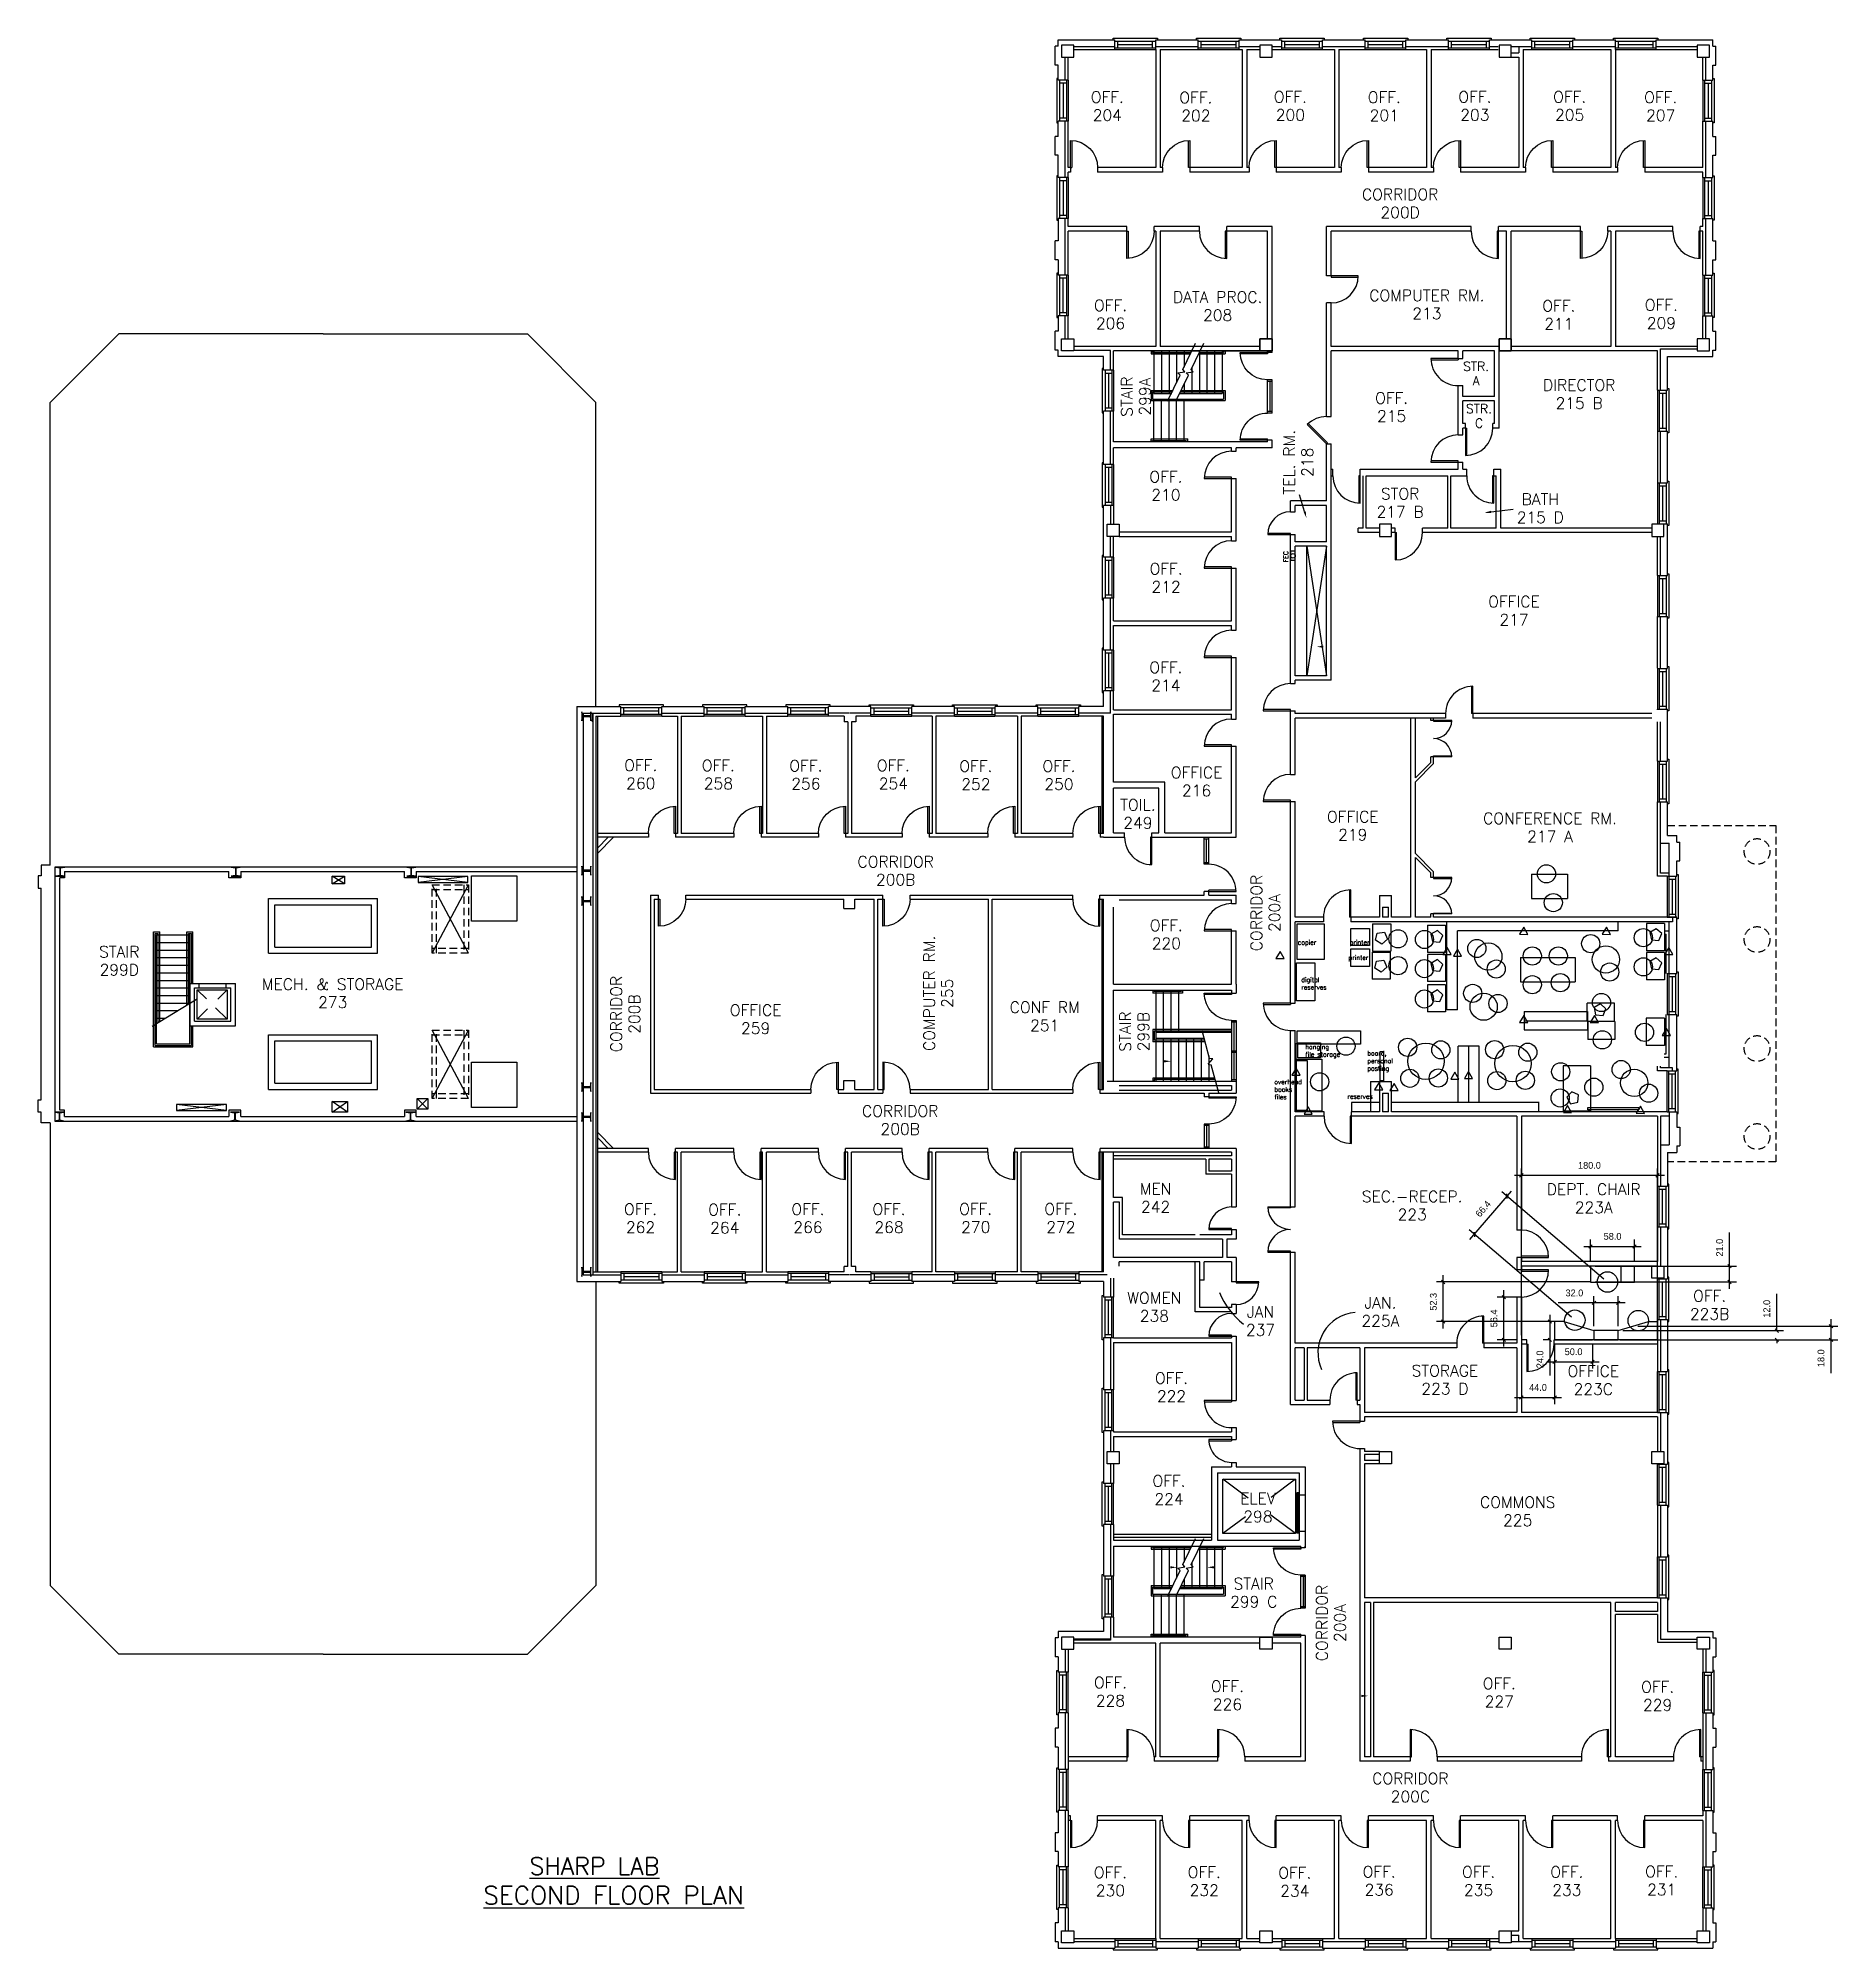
# Model space of a CAD drawing. Extents: x 481 to 2860, y 95 to 2621.
import ezdxf
from ezdxf.enums import TextEntityAlignment as Align

# ---------------------------------------------------------------- set-up
doc = ezdxf.new("R2010")
doc.units = 0
doc.header["$LTSCALE"] = 40
doc.header["$MEASUREMENT"] = 0
doc.linetypes.add('HIDDEN', pattern=[0.375, 0.25, -0.125])
doc.layers.get('0').update_dxf_attribs({"linetype": 'CONTINUOUS'})
doc.layers.get('Defpoints').update_dxf_attribs({"linetype": 'CONTINUOUS'})
for name, color, linetype in [('A-AREA-IDEN', 3, 'CONTINUOUS'), ('A-CONC', 5, 'HIDDEN'), ('A-DOOR', 7, 'CONTINUOUS'), ('A-FLOR-ELTR', 7, 'CONTINUOUS'), ('A-FLOR-IDEN', 7, 'CONTINUOUS'), ('A-FLOR-STRS', 7, 'CONTINUOUS'), ('A-GLAZ', 5, 'CONTINUOUS'), ('A-STRS-RAIL', 7, 'CONTINUOUS'), ('A-WALL', 5, 'CONTINUOUS'), ('S-COLS', 3, 'CONTINUOUS')]:
    doc.layers.add(name, color=color, linetype=linetype)
doc.styles.add('SIMPLEX', font='simplex', dxfattribs={"height": 23})
doc.dimstyles.get("Standard").update_dxf_attribs({"dimtxt": 0.18, "dimasz": 0.18, "dimexe": 0.18, "dimexo": 0.0625, "dimgap": 0.09, "dimtad": 0, "dimtih": 1, "dimtoh": 1, "dimdec": 4, "dimzin": 0, "dimdsep": 46, "dimtxsty": 'Standard', "dimcen": 0.09, "dimadec": 0, "dimazin": 0, "dimtfac": 1, "dimtdec": 4, "dimtofl": 0, "dimtmove": 0, "dimatfit": 3, "dimfxl": 0, "dimtolj": 1, "dimtzin": 0, "dimarcsym": 0})

msp = doc.modelspace()

# ---------------------------------------------------------------- texts
at = {"char_height": 6, "attachment_point": 1, "style": 'SIMPLEX'}
for s, insert, width in [('copier', (2145.91, 1429.12), 52.4688), ('printer', (2214.57, 1429.12), 37.8125), ('printer', (2213.03, 1409.08), 37.8125), ('digital reserves', (2150.54, 1379.79), 49.375), ('hanging file storage', (2155.94, 1291.14), 50.9219), ('board, personal posting', (2237.72, 1282.67), 27.7812), ('overhead books files', (2115.04, 1244.9), 46.2969), ('reserves', (2211.49, 1225.63), 36.2656)]:
    msp.add_mtext(s, dxfattribs=dict(at, insert=insert, width=width))
at = {"layer": 'A-FLOR-IDEN', "style": 'SIMPLEX'}
for s, height, p in [('%%uSHARP LAB', 23, (1130.73, 194.31)), ('%%uSECOND FLOOR PLAN', 24, (1069.66, 155.33))]:
    msp.add_text(s, height=height, dxfattribs=at).set_placement(p)
at = {"layer": 'A-WALL', "style": 'SIMPLEX'}
msp.add_text('FEC', height=6, rotation=90, dxfattribs=at).set_placement((2133.05, 1928.17))

# ---------------------------------------------------------------- blocks, each defined once
blk = doc.blocks.new('Q')
at = {"layer": 'A-STRS-RAIL', "style": 'SIMPLEX'}
for tag, p in [('ROOM', (2, 4)), ('NUMBER', (2, -15.1))]:
    blk.add_attdef(tag, text='', height=12, dxfattribs=at).set_placement(p, align=Align.CENTER)
blk = doc.blocks.new('AD03A', base_point=(6.133, 5.024))
for p, q in [((6.133, 6.024), (6.133, 5.024)), ((6.182, 5.024), (6.182, 6.022)), ((6.133, 5.024), (6.182, 5.024))]:
    blk.add_line(p, q)
blk.add_arc((6.133, 5.024), 1, 0, 90)
blk = doc.blocks.new('AD081', base_point=(976.415, 314.205))
for p, q in [((976.353, 314.849), (976.314, 314.205)), ((976.353, 314.849), (976.477, 313.561)), ((975.415, 314.205), (976.314, 314.205)), ((976.477, 313.561), (976.516, 314.205)), ((976.516, 314.205), (977.415, 314.205))]:
    blk.add_line(p, q)
blk = doc.blocks.new('WDO')
at = {"layer": 'A-GLAZ'}
for p, q in [((2681.4, 408.1), (2681.4, 462.1)), ((2683.6, 408.1), (2683.6, 462.1)), ((2683.6, 458.1), (2692.6, 458.1)), ((2688.1, 412.1), (2688.1, 458.1)), ((2692.6, 408.1), (2692.6, 462.1)), ((2696.3, 464.4), (2694.4, 464.4)), ((2696.3, 405.8), (2696.3, 464.4)), ((2683.6, 412.1), (2692.6, 412.1)), ((2694.4, 405.8), (2696.3, 405.8))]:
    blk.add_line(p, q, dxfattribs=at)
at = {"layer": 'A-WALL'}
for p, q in [((2681.4, 462.1), (2694.4, 462.1)), ((2681.4, 408.1), (2694.4, 408.1))]:
    blk.add_line(p, q, dxfattribs=at)
blk = doc.blocks.new('AD05A', base_point=(203.035, 424.492))
for p, q in [((203.035, 424.492), (203.084, 424.492)), ((203.035, 424.492), (203.035, 423.492)), ((203.084, 423.493), (203.084, 424.492))]:
    blk.add_line(p, q)
blk.add_arc((203.035, 424.492), 1, 270, 0)
blk = doc.blocks.new('AD04A', base_point=(489.664, 570.31))
for p, q in [((488.664, 571.31), (488.664, 570.31)), ((488.713, 570.31), (488.713, 571.309)), ((490.616, 570.31), (490.616, 571.309)), ((490.664, 571.31), (490.664, 570.31)), ((488.664, 570.31), (488.713, 570.31)), ((490.664, 570.31), (490.616, 570.31))]:
    blk.add_line(p, q)
for centre, start, end in [((488.664, 570.31), 0, 90), ((490.664, 570.31), 90, 180)]:
    blk.add_arc(centre, 1, start, end)
blk = doc.blocks.new('AD03B', base_point=(489.664, 570.31))
for p, q in [((490.371, 571.017), (489.664, 570.31)), ((489.699, 570.276), (490.405, 570.982)), ((489.664, 570.31), (489.699, 570.276))]:
    blk.add_line(p, q)
blk.add_arc((489.664, 570.31), 1, 0, 45)
blk = doc.blocks.new('FEC', base_point=(90.3, 185))
at = {"layer": 'A-WALL'}
for p, q in [((91, 191), (84, 191)), ((84, 191), (84, 179)), ((84, 179), (91, 179)), ((90.3, 179), (90.3, 191)), ((91, 179), (91, 191))]:
    blk.add_line(p, q, dxfattribs=at)
blk.add_circle((87, 185), 3, dxfattribs=at)
blk = doc.blocks.new('_Oblique')
at = {"color": 0, "linetype": 'ByBlock', "lineweight": -2}
blk.add_line((-0.5, -0.5), (0.5, 0.5), dxfattribs=at)
blk = doc.blocks.new('*D10')
at = {"color": 0, "lineweight": -2}
for p, q in [((2479.4, 925.2), (2470.1, 925.2)), ((2479.1, 934.2), (2479.1, 901.2)), ((2479.4, 901.2), (2470.1, 901.2)), ((2479.1, 901.2), (2479.1, 853.9))]:
    blk.add_line(p, q, dxfattribs=at)
at = {"layer": 'Defpoints', "color": 0}
for p in [(2485.4, 925.2), (2479.1, 901.2), (2485.4, 901.2)]:
    blk.add_point(p, dxfattribs=at)
at = {"color": 0, "lineweight": -2, "xscale": 4.4928, "yscale": 4.4928, "zscale": 4.4928}
for p, rotation in [((2479.1, 925.2), 90), ((2479.1, 901.2), 270)]:
    blk.add_blockref('_Oblique', p, dxfattribs=dict(at, rotation=rotation))
at = {"color": 0, "insert": (2466, 875.3), "char_height": 9, "attachment_point": 5, "rotation": 90}
blk.add_mtext('\\A1;24.0', dxfattribs=at)
blk = doc.blocks.new('*D11')
at = {"color": 0, "lineweight": -2}
for p, q in [((2537.4, 949.9), (2490.1, 949.9)), ((2537.4, 919.2), (2537.4, 958.9)), ((2578.4, 949.9), (2537.4, 949.9)), ((2569.4, 919.2), (2569.4, 958.9))]:
    blk.add_line(p, q, dxfattribs=at)
at = {"layer": 'Defpoints', "color": 0}
for p in [(2537.4, 949.9), (2537.4, 913.2), (2569.4, 913.2)]:
    blk.add_point(p, dxfattribs=at)
at = {"color": 0, "lineweight": -2, "xscale": 4.4928, "yscale": 4.4928, "zscale": 4.4928, "rotation": 180}
blk.add_blockref('_Oblique', (2537.4, 949.9), dxfattribs=at)
at = {"color": 0, "lineweight": -2, "xscale": 4.4928, "yscale": 4.4928, "zscale": 4.4928}
blk.add_blockref('_Oblique', (2569.4, 949.9), dxfattribs=at)
at = {"color": 0, "insert": (2511.5, 963), "char_height": 9, "attachment_point": 5}
blk.add_mtext('\\A1;32.0', dxfattribs=at)
blk = doc.blocks.new('*D12')
at = {"color": 0, "lineweight": -2}
for p, q in [((2523.9, 1024.5), (2599.9, 1024.5)), ((2532.9, 1004.5), (2532.9, 1033.5)), ((2590.9, 1004.5), (2590.9, 1033.5))]:
    blk.add_line(p, q, dxfattribs=at)
at = {"layer": 'Defpoints', "color": 0}
for p in [(2590.9, 1024.5), (2532.9, 998.5), (2590.9, 998.5)]:
    blk.add_point(p, dxfattribs=at)
at = {"color": 0, "lineweight": -2, "xscale": 4.4928, "yscale": 4.4928, "zscale": 4.4928, "rotation": 180}
blk.add_blockref('_Oblique', (2532.9, 1024.5), dxfattribs=at)
at = {"color": 0, "lineweight": -2, "xscale": 4.4928, "yscale": 4.4928, "zscale": 4.4928}
blk.add_blockref('_Oblique', (2590.9, 1024.5), dxfattribs=at)
at = {"color": 0, "insert": (2561.9, 1037.7), "char_height": 9, "attachment_point": 5}
blk.add_mtext('\\A1;58.0', dxfattribs=at)
blk = doc.blocks.new('*D13')
at = {"color": 0, "lineweight": -2}
for p, q in [((2485.4, 895.2), (2485.4, 863.1)), ((2535.4, 895.2), (2535.4, 863.1)), ((2476.4, 872.1), (2544.4, 872.1))]:
    blk.add_line(p, q, dxfattribs=at)
at = {"layer": 'Defpoints', "color": 0}
for p in [(2485.4, 901.2), (2535.4, 901.2), (2535.4, 872.1)]:
    blk.add_point(p, dxfattribs=at)
at = {"color": 0, "lineweight": -2, "xscale": 4.4928, "yscale": 4.4928, "zscale": 4.4928, "rotation": 180}
blk.add_blockref('_Oblique', (2485.4, 872.1), dxfattribs=at)
at = {"color": 0, "lineweight": -2, "xscale": 4.4928, "yscale": 4.4928, "zscale": 4.4928}
blk.add_blockref('_Oblique', (2535.4, 872.1), dxfattribs=at)
at = {"color": 0, "insert": (2510.4, 885.3), "char_height": 9, "attachment_point": 5}
blk.add_mtext('\\A1;50.0', dxfattribs=at)
blk = doc.blocks.new('*D14')
at = {"color": 0, "lineweight": -2}
for p, q in [((2778.9, 913.2), (2778.9, 962)), ((2575.4, 913.2), (2787.9, 913.2)), ((2577.4, 901.2), (2787.9, 901.2)), ((2778.9, 901.2), (2778.9, 896.7))]:
    blk.add_line(p, q, dxfattribs=at)
at = {"layer": 'Defpoints', "color": 0}
for p in [(2569.4, 913.2), (2778.9, 913.2), (2571.4, 901.2)]:
    blk.add_point(p, dxfattribs=at)
at = {"color": 0, "lineweight": -2, "xscale": 4.4928, "yscale": 4.4928, "zscale": 4.4928}
for p, rotation in [((2778.9, 913.2), 270), ((2778.9, 901.2), 90)]:
    blk.add_blockref('_Oblique', p, dxfattribs=dict(at, rotation=rotation))
at = {"color": 0, "insert": (2765.8, 942.1), "char_height": 9, "attachment_point": 5, "rotation": 90}
blk.add_mtext('\\A1;12.0', dxfattribs=at)
blk = doc.blocks.new('*D15')
at = {"color": 0, "lineweight": -2}
for p, q in [((2595.4, 919.2), (2859.6, 919.2)), ((2850.6, 928.2), (2850.6, 901.2)), ((2575.4, 901.2), (2859.6, 901.2)), ((2850.6, 901.2), (2850.6, 856.9))]:
    blk.add_line(p, q, dxfattribs=at)
at = {"layer": 'Defpoints', "color": 0}
for p in [(2589.4, 919.2), (2569.4, 901.2), (2850.6, 901.2)]:
    blk.add_point(p, dxfattribs=at)
at = {"color": 0, "lineweight": -2, "xscale": 4.4928, "yscale": 4.4928, "zscale": 4.4928}
for p, rotation in [((2850.6, 919.2), 90), ((2850.6, 901.2), 270)]:
    blk.add_blockref('_Oblique', p, dxfattribs=dict(at, rotation=rotation))
at = {"color": 0, "insert": (2837.4, 876.8), "char_height": 9, "attachment_point": 5, "rotation": 90}
blk.add_mtext('\\A1;18.0', dxfattribs=at)
blk = doc.blocks.new('*D16')
at = {"color": 0, "lineweight": -2}
for p, q in [((2716.5, 998.5), (2716.5, 1042.7)), ((2538.9, 998.5), (2725.5, 998.5)), ((2716.5, 968.5), (2716.5, 998.5)), ((2538.9, 977.5), (2725.5, 977.5))]:
    blk.add_line(p, q, dxfattribs=at)
at = {"layer": 'Defpoints', "color": 0}
for p in [(2532.9, 998.5), (2716.5, 998.5), (2532.9, 977.5)]:
    blk.add_point(p, dxfattribs=at)
at = {"color": 0, "lineweight": -2, "xscale": 4.4928, "yscale": 4.4928, "zscale": 4.4928}
for p, rotation in [((2716.5, 998.5), 90), ((2716.5, 977.5), 270)]:
    blk.add_blockref('_Oblique', p, dxfattribs=dict(at, rotation=rotation))
at = {"color": 0, "insert": (2703.4, 1022.8), "char_height": 9, "attachment_point": 5, "rotation": 90}
blk.add_mtext('\\A1;21.0', dxfattribs=at)
blk = doc.blocks.new('*D17')
at = {"color": 0, "lineweight": -2}
for p, q in [((2338.2, 916.2), (2338.2, 986.5)), ((2532.9, 977.5), (2329.2, 977.5)), ((2491.4, 925.2), (2329.2, 925.2))]:
    blk.add_line(p, q, dxfattribs=at)
at = {"layer": 'Defpoints', "color": 0}
for p in [(2338.2, 977.5), (2538.9, 977.5), (2497.4, 925.2)]:
    blk.add_point(p, dxfattribs=at)
at = {"color": 0, "lineweight": -2, "xscale": 4.4928, "yscale": 4.4928, "zscale": 4.4928}
for p, rotation in [((2338.2, 977.5), 90), ((2338.2, 925.2), 270)]:
    blk.add_blockref('_Oblique', p, dxfattribs=dict(at, rotation=rotation))
at = {"color": 0, "insert": (2325.1, 951.3), "char_height": 9, "attachment_point": 5, "rotation": 90}
blk.add_mtext('\\A1;52.3', dxfattribs=at)
blk = doc.blocks.new('*D18')
at = {"color": 0, "lineweight": -2}
for p, q in [((2373.5, 1033.5), (2428.3, 1097.6)), ((2550.6, 981.4), (2415.6, 1096.6)), ((2507.5, 930.9), (2372.5, 1046.2))]:
    blk.add_line(p, q, dxfattribs=at)
at = {"layer": 'Defpoints', "color": 0}
for p in [(2422.5, 1090.8), (2555.1, 977.5), (2512, 927)]:
    blk.add_point(p, dxfattribs=at)
at = {"color": 0, "lineweight": -2, "xscale": 4.4928, "yscale": 4.4928, "zscale": 4.4928}
for p, rotation in [((2422.5, 1090.8), 49.49902002878292), ((2379.4, 1040.3), 229.4990200287829)]:
    blk.add_blockref('_Oblique', p, dxfattribs=dict(at, rotation=rotation))
at = {"color": 0, "insert": (2390.9, 1074.1), "char_height": 9, "attachment_point": 5, "rotation": 49.499}
blk.add_mtext('\\A1;66.4', dxfattribs=at)
blk = doc.blocks.new('*D20')
at = {"color": 0, "lineweight": -2}
for p, q in [((2432.4, 1118.4), (2630.4, 1118.4)), ((2441.4, 907.2), (2441.4, 1127.4)), ((2621.4, 907.2), (2621.4, 1127.4))]:
    blk.add_line(p, q, dxfattribs=at)
at = {"layer": 'Defpoints', "color": 0}
for p in [(2621.4, 1118.4), (2441.4, 901.2), (2621.4, 901.2)]:
    blk.add_point(p, dxfattribs=at)
at = {"color": 0, "lineweight": -2, "xscale": 4.4928, "yscale": 4.4928, "zscale": 4.4928, "rotation": 180}
blk.add_blockref('_Oblique', (2441.4, 1118.4), dxfattribs=at)
at = {"color": 0, "lineweight": -2, "xscale": 4.4928, "yscale": 4.4928, "zscale": 4.4928}
blk.add_blockref('_Oblique', (2621.4, 1118.4), dxfattribs=at)
at = {"color": 0, "insert": (2531.4, 1131.5), "char_height": 9, "attachment_point": 5}
blk.add_mtext('\\A1;180.0', dxfattribs=at)
blk = doc.blocks.new('*D21')
at = {"color": 0, "lineweight": -2}
for p, q in [((2441.4, 895.2), (2441.4, 816)), ((2485.4, 895.2), (2485.4, 816)), ((2432.4, 825), (2494.4, 825))]:
    blk.add_line(p, q, dxfattribs=at)
at = {"layer": 'Defpoints', "color": 0}
for p in [(2441.4, 901.2), (2485.4, 901.2), (2485.4, 825)]:
    blk.add_point(p, dxfattribs=at)
at = {"color": 0, "lineweight": -2, "xscale": 4.4928, "yscale": 4.4928, "zscale": 4.4928, "rotation": 180}
blk.add_blockref('_Oblique', (2441.4, 825), dxfattribs=at)
at = {"color": 0, "lineweight": -2, "xscale": 4.4928, "yscale": 4.4928, "zscale": 4.4928}
blk.add_blockref('_Oblique', (2485.4, 825), dxfattribs=at)
at = {"color": 0, "insert": (2463.4, 838.1), "char_height": 9, "attachment_point": 5}
blk.add_mtext('\\A1;44.0', dxfattribs=at)
blk = doc.blocks.new('*D22')
at = {"color": 0, "lineweight": -2}
for p, q in [((2418.3, 892.2), (2418.3, 966.6)), ((2435.4, 957.6), (2409.3, 957.6)), ((2435.4, 901.2), (2409.3, 901.2))]:
    blk.add_line(p, q, dxfattribs=at)
at = {"layer": 'Defpoints', "color": 0}
for p in [(2418.3, 957.6), (2441.4, 957.6), (2441.4, 901.2)]:
    blk.add_point(p, dxfattribs=at)
at = {"color": 0, "lineweight": -2, "xscale": 4.4928, "yscale": 4.4928, "zscale": 4.4928}
for p, rotation in [((2418.3, 957.6), 90), ((2418.3, 901.2), 270)]:
    blk.add_blockref('_Oblique', p, dxfattribs=dict(at, rotation=rotation))
at = {"color": 0, "insert": (2405.2, 929.4), "char_height": 9, "attachment_point": 5, "rotation": 90}
blk.add_mtext('\\A1;56.4', dxfattribs=at)

# ---------------------------------------------------------------- dimensions: what is measured, and where the dimension line sits
for base, p1, p2, picture, middle in [((2621.39, 1118.41), (2441.39, 901.22), (2621.39, 901.22), '*D20', (2531.39, 1131.55)), ((2590.9, 1024.51), (2532.9, 998.47), (2590.9, 998.47), '*D12', (2561.9, 1037.65)), ((2537.39, 949.85), (2569.39, 913.22), (2537.39, 913.22), '*D11', (2511.51, 962.99)), ((2485.39, 824.98), (2441.39, 901.22), (2485.39, 901.22), '*D21', (2463.39, 838.12)), ((2535.39, 872.12), (2485.39, 901.22), (2535.39, 901.22), '*D13', (2510.39, 885.26))]:
    dim = msp.add_linear_dim(base=base, p1=p1, p2=p2, dimstyle='Standard', override={"dimscale": 96, "dimtxt": 0.09375, "dimasz": 0.0468, "dimexe": 0.09375, "dimtad": 1, "dimtih": 0, "dimtoh": 0, "dimdec": 1, "dimrnd": 0.125, "dimzin": 1, "dimblk1": 'Oblique', "dimblk2": 'Oblique', "dimsah": 1, "dimdle": 0.09375, "dimtdec": 1})
    dim.commit()
    dim.dimension.update_dxf_attribs({"geometry": picture, "text_midpoint": middle})
dim = msp.add_aligned_dim(p1=(2512.05, 927.01), p2=(2555.14, 977.47), distance=174.47, dimstyle='Standard', override={"dimscale": 96, "dimtxt": 0.09375, "dimasz": 0.0468, "dimexe": 0.09375, "dimtad": 1, "dimtih": 0, "dimtoh": 0, "dimdec": 1, "dimrnd": 0.125, "dimzin": 1, "dimblk1": 'Oblique', "dimblk2": 'Oblique', "dimsah": 1, "dimdle": 0.09375, "dimtdec": 1})
dim.commit()
dim.dimension.update_dxf_attribs({"geometry": '*D18', "text_midpoint": (2390.94, 1074.08)})
for base, p1, p2, picture, middle in [((2716.5, 998.47), (2532.9, 977.47), (2532.9, 998.47), '*D16', (2703.36, 1022.85)), ((2338.21268138, 977.46573791), (2497.39122871, 925.21573791), (2538.90309835, 977.46573791), '*D17', (2325.07268138, 951.34073791)), ((2418.34, 957.61), (2441.39, 901.22), (2441.39, 957.61), '*D22', (2405.2, 929.41)), ((2778.91, 913.22), (2571.39, 901.22), (2569.39, 913.22), '*D14', (2765.77, 942.09)), ((2479.09, 901.22), (2485.39, 925.22), (2485.39, 901.22), '*D10', (2465.95, 875.33)), ((2850.56, 901.22), (2589.39, 919.22), (2569.39, 901.22), '*D15', (2837.42, 876.83))]:
    dim = msp.add_linear_dim(base=base, p1=p1, p2=p2, angle=90, dimstyle='Standard', override={"dimscale": 96, "dimtxt": 0.09375, "dimasz": 0.0468, "dimexe": 0.09375, "dimtad": 1, "dimtih": 0, "dimtoh": 0, "dimdec": 1, "dimrnd": 0.125, "dimzin": 1, "dimblk1": 'Oblique', "dimblk2": 'Oblique', "dimsah": 1, "dimdle": 0.09375, "dimtdec": 1})
    dim.commit()
    dim.dimension.update_dxf_attribs({"geometry": picture, "text_midpoint": middle})

# ---------------------------------------------------------------- linework, layer by layer
for p, q in [((2569.48, 1441.22), (2569.48, 1453.22)), ((2357.11, 1337.25), (2343.11, 1337.25)), ((2444.95, 1334.71), (2444.95, 1310.71)), ((2528.95, 1334.71), (2528.95, 1310.71)), ((2385.85, 1289.25), (2357.85, 1289.25)), ((2241.89, 1242.55), (2254.69, 1242.55)), ((2216.73, 1214.47), (2216.73, 1202.47)), ((2464.22, 1215.31), (2464.22, 1203.31)), ((2485.39, 925.22), (2485.39, 901.22)), ((2497.39, 925.22), (2537.39, 913.22)), ((2497.39, 925.22), (2537.39, 913.22)), ((2569.39, 913.22), (2609.39, 925.22))]:
    msp.add_line(p, q)
for points in [[(2145.13, 1450.7), (2180.63, 1450.7), (2180.63, 1403.68), (2145.13, 1403.68)], [(2216.12, 1444.53), (2240.81, 1444.53), (2240.81, 1422.18), (2216.12, 1422.18)], [(2337.73, 1435.46), (2330.39, 1441.95), (2321.94, 1436.97), (2324.07, 1427.4), (2333.83, 1426.47)], [(2449.82, 1436.72), (2444.57, 1446.17), (2439.01, 1436.89)], [(2559.04, 1436.72), (2553.79, 1446.17), (2548.23, 1436.89)], [(2627.06, 1437.77), (2619.71, 1444.27), (2611.27, 1439.29), (2613.39, 1429.71), (2623.15, 1428.78)], [(2216.12, 1417.56), (2240.81, 1417.56), (2240.81, 1394.43), (2216.12, 1394.43)], [(2264.43, 1430.45), (2257.09, 1423.96), (2248.64, 1428.94), (2250.77, 1438.51), (2260.53, 1439.45)], [(2348.49, 1409.97), (2343.24, 1419.42), (2337.68, 1410.15)], [(2362.41, 1407.83), (2357.16, 1417.28), (2351.6, 1408.01)], [(2641.49, 1409.97), (2636.24, 1419.42), (2630.68, 1410.15)], [(2127.86, 1404.65), (2122.6, 1414.1), (2117.05, 1404.83)], [(2144.36, 1399.06), (2168.28, 1399.06), (2168.28, 1348.95), (2144.36, 1348.95)], [(2263.66, 1393.46), (2256.32, 1386.96), (2247.87, 1391.94), (2249.99, 1401.51), (2259.75, 1402.45)], [(2337.73, 1396.92), (2330.39, 1403.41), (2321.94, 1398.43), (2324.07, 1388.86), (2333.83, 1387.93)], [(2627.06, 1399.23), (2619.71, 1405.73), (2611.27, 1400.75), (2613.39, 1391.17), (2623.15, 1390.24)], [(2337.73, 1356.84), (2330.39, 1363.33), (2321.94, 1358.35), (2324.07, 1348.78), (2333.83, 1347.84)], [(2553.21, 1338.42), (2545.87, 1344.91), (2537.42, 1339.93), (2539.54, 1330.36), (2549.3, 1329.42)], [(2449.82, 1320.12), (2444.57, 1329.57), (2439.01, 1320.29)], [(2543.2, 1320.12), (2537.95, 1329.57), (2532.39, 1320.29)], [(2144.95, 1309.5), (2228.95, 1309.5), (2228.95, 1291.5), (2144.95, 1291.5)], [(2145.91, 1293.46), (2176, 1293.46), (2176, 1273.42), (2145.91, 1273.42)], [(2638.28, 1303), (2633.02, 1312.45), (2627.47, 1303.18)], [(2144.36, 1271.87), (2177.54, 1271.87), (2177.54, 1203.27), (2144.36, 1203.27)], [(2144.36, 1270.33), (2158.25, 1270.33), (2158.25, 1204.04), (2144.36, 1204.04)], [(2254.69, 1281.9), (2259.32, 1281.9), (2259.32, 1243.36), (2254.69, 1243.36)], [(2148.94, 1250.58), (2143.69, 1260.03), (2138.13, 1250.76)], [(2258.15, 1231.33), (2252.9, 1240.78), (2247.35, 1231.5)], [(2278.5, 1230.26), (2273.25, 1239.71), (2267.69, 1230.43)], [(2358.85, 1245.23), (2353.6, 1254.68), (2348.04, 1245.41)], [(2376.93, 1246.3), (2371.68, 1255.75), (2366.12, 1246.48)], [(2507.97, 1228.81), (2501.48, 1221.46), (2506.46, 1213.02), (2516.03, 1215.14), (2516.96, 1224.9)], [(2165, 1199.23), (2159.75, 1208.69), (2154.19, 1199.41)], [(2507.74, 1201.37), (2502.48, 1210.82), (2496.93, 1201.55)], [(2529.07, 1208.14), (2596.45, 1208.14), (2596.45, 1204.77), (2529.07, 1204.77)], [(2604.01, 1200.3), (2598.76, 1209.75), (2593.2, 1200.48)], [(2532.9, 977.47), (2590.9, 977.47), (2590.9, 998.47), (2532.9, 998.47)], [(2590.9, 998.47), (2572.9, 998.47), (2572.9, 977.47), (2590.9, 977.47)], [(2537.39, 901.22), (2569.39, 901.22), (2569.39, 913.22), (2537.39, 913.22)]]:
    msp.add_lwpolyline(points, close=True)
for points in [[(2497.39, 925.22), (2485.39, 925.22), (2485.39, 901.22), (2535.39, 901.22)], [(2571.39, 901.22), (2621.39, 901.22), (2621.39, 925.22)], [(2609.39, 925.22), (2621.39, 925.22), (2621.39, 901.22), (2571.39, 901.22)]]:
    msp.add_lwpolyline(points)
for centre, radius in [((2474.55, 1516.69), 12), ((2483.59, 1478.73), 12), ((2278.28, 1430.84), 12), ((2313.3, 1430.03), 12), ((2602.62, 1432.35), 12), ((2382.56, 1418.12), 12), ((2397.76, 1407.48), 18), ((2455.83, 1408.17), 12), ((2490.21, 1408.17), 12), ((2533.04, 1424.51), 12), ((2553.11, 1403.63), 18), ((2278.28, 1395.39), 12), ((2313.3, 1391.49), 12), ((2408.2, 1390.94), 12), ((2558.19, 1386.94), 12), ((2602.62, 1393.81), 12), ((2377.16, 1358.76), 12), ((2455.83, 1370.21), 12), ((2492.93, 1372.92), 12), ((2313.3, 1351.41), 12), ((2391.59, 1341.19), 18), ((2410.51, 1345.46), 12), ((2547.26, 1346.71), 12), ((2604.18, 1307.33), 12), ((2209.61, 1289.02), 12), ((2291.12, 1287.53), 12), ((2315.36, 1269.17), 24), ((2334.94, 1284.13), 12), ((2406.08, 1284.45), 12), ((2430.32, 1266.09), 24), ((2449.9, 1281.05), 12), ((2548.37, 1297.38), 12), ((2493.45, 1255.2), 12), ((2573.29, 1258.15), 12), ((2174.89, 1242), 12), ((2294.07, 1246.64), 12), ((2331.7, 1246.95), 12), ((2409.03, 1243.55), 12), ((2446.66, 1243.87), 12), ((2537.23, 1234.83), 12), ((2590.61, 1240.45), 18), ((2609.6, 1226.89), 12), ((2492.61, 1220.67), 12), ((2555.14, 977.47), 13.5), ((2512.05, 927.01), 13.5), ((2595.94, 926.42), 13.5)]:
    msp.add_circle(centre, radius)
at = {"layer": 'A-AREA-IDEN'}
for p, q in [((2154.96, 1995.51), (2148.35, 2017.58)), ((2401.31, 1994.85), (2430.58, 1998.4))]:
    msp.add_line(p, q, dxfattribs=at)
for centre, radius, start, end in [((2140.11, 1005.08), 106.17, 202.97624, 231.5169), ((2226.13, 883.81), 53.57, 94.70771, 204.1125)]:
    msp.add_arc(centre, radius, start, end, dxfattribs=at)
for points in [[(2156.41, 1995.9), (2153.51, 1995.12), (2157.3, 1986.82)], [(2401.49, 1993.36), (2401.13, 1996.34), (2392.37, 1993.76)]]:
    msp.add_solid(points, dxfattribs=at)
at = {"layer": 'A-CONC', "linetype": 'HIDDEN'}
for p, q in [((2634.39, 1580.55), (2777.89, 1580.55)), ((2777.89, 1580.55), (2777.89, 1136.27)), ((2777.89, 1136.27), (2634.39, 1136.27))]:
    msp.add_line(p, q, dxfattribs=at)
for centre in [(2752.89, 1546.22), (2752.89, 1429.97), (2752.89, 1285.97), (2752.89, 1169.72)]:
    msp.add_circle(centre, 17, dxfattribs=at)
at = {"layer": 'A-DOOR', "color": 7}
for p, q in [((2105.89, 2125.47), (2105.89, 2169.31)), ((2111.89, 2125.47), (2111.89, 2169.31)), ((2022.39, 1529.33), (2022.39, 1564.97)), ((2028.39, 1529.33), (2028.39, 1564.97)), ((2022.39, 1186.11), (2022.39, 1153.97)), ((2028.39, 1186.11), (2028.39, 1153.97)), ((2149.89, 546.47), (2149.89, 590.31)), ((2155.89, 546.47), (2155.89, 590.31))]:
    msp.add_line(p, q, dxfattribs=at)
at = {"layer": 'A-DOOR'}
for p, q in [((2111.89, 2169.31), (2105.89, 2169.31)), ((2111.89, 2167.31), (2105.89, 2167.31)), ((2108.89, 2167.31), (2108.89, 2127.47)), ((2111.89, 2127.47), (2105.89, 2127.47)), ((2111.89, 2125.47), (2105.89, 2125.47)), ((2022.39, 1562.97), (2028.39, 1562.97)), ((2025.39, 1531.33), (2025.39, 1562.97)), ((2028.39, 1531.33), (2022.39, 1531.33)), ((2028.39, 1529.33), (2022.39, 1529.33)), ((2058.39, 1323.15), (2058.39, 1242.97)), ((2058.39, 1323.15), (2064.39, 1323.15)), ((2058.39, 1321.15), (2064.39, 1321.15)), ((2061.39, 1321.15), (2061.39, 1283.06)), ((2064.39, 1323.15), (2064.39, 1242.97)), ((2058.39, 1283.06), (2064.39, 1283.06)), ((2058.39, 1281.06), (2064.39, 1281.06)), ((2061.39, 1281.06), (2061.39, 1244.95)), ((2058.39, 1244.95), (2064.39, 1244.95)), ((2028.39, 1186.11), (2022.39, 1186.11)), ((2028.39, 1184.11), (2022.39, 1184.11)), ((2025.39, 1184.11), (2025.39, 1155.97)), ((2022.39, 1155.97), (2028.39, 1155.97)), ((2144.78, 699), (2144.78, 646)), ((2146.78, 699), (2144.78, 699)), ((2146.78, 646), (2146.78, 699)), ((2144.78, 646), (2146.78, 646)), ((2155.89, 590.31), (2149.89, 590.31)), ((2155.89, 588.31), (2149.89, 588.31)), ((2152.89, 588.31), (2152.89, 548.47)), ((2155.89, 548.47), (2149.89, 548.47)), ((2155.89, 546.47), (2149.89, 546.47))]:
    msp.add_line(p, q, dxfattribs=at)
at = {"layer": 'A-FLOR-ELTR'}
for p, q in [((691.37, 1363.43), (730.99, 1363.43)), ((703.62, 1351.49), (691.37, 1363.43)), ((691.37, 1324.78), (691.37, 1363.43)), ((730.99, 1324.78), (715.88, 1339.53)), ((718.59, 1351.34), (730.99, 1363.43)), ((730.99, 1363.43), (730.99, 1324.78)), ((691.37, 1324.78), (705.23, 1338.3)), ((730.99, 1324.78), (691.37, 1324.78)), ((2047, 717), (2143, 717)), ((2047, 645), (2047, 717)), ((2080.37, 691.97), (2047, 717)), ((2143, 717), (2110.95, 692.96)), ((2143, 717), (2143, 645)), ((2076.73, 667.3), (2047, 645)), ((2143, 645), (2110.52, 669.36)), ((2143, 645), (2047, 645))]:
    msp.add_line(p, q, dxfattribs=at)
at = {"layer": 'A-FLOR-STRS'}
for p, q in [((1955.84, 2207.47), (1955.84, 2151.47)), ((1965.84, 2207.47), (1965.84, 2151.47)), ((1975.84, 2207.47), (1975.84, 2151.47)), ((1985.84, 2207.47), (1985.84, 2165.22)), ((1995.84, 2207.47), (1995.84, 2186.18)), ((2015.84, 2207.47), (2015.84, 2151.47)), ((2025.84, 2207.47), (2025.84, 2151.47)), ((2035.84, 2207.47), (2035.84, 2151.47)), ((2045.84, 2207.47), (2045.84, 2151.47)), ((2005.84, 2185.41), (2005.84, 2151.47)), ((1995.84, 2164.45), (1995.84, 2151.47)), ((1955.84, 2087.47), (1955.84, 2143.47)), ((1965.84, 2087.47), (1965.84, 2143.47)), ((1975.84, 2087.47), (1975.84, 2143.47)), ((1985.84, 2087.47), (1985.84, 2143.47)), ((1995.84, 2087.47), (1995.84, 2143.47)), ((631.89, 1315.3), (690.39, 1350.99)), ((1958.22, 1362.97), (1958.22, 1242.97)), ((1968.22, 1362.97), (1968.22, 1306.97)), ((1978.22, 1362.97), (1978.22, 1306.97)), ((1988.22, 1362.97), (1988.22, 1306.97)), ((1968.22, 1298.97), (1968.22, 1242.97)), ((1978.22, 1298.97), (1978.22, 1242.97)), ((1988.22, 1298.97), (1988.22, 1242.97)), ((1998.22, 1298.97), (1998.22, 1242.97)), ((2008.22, 1298.97), (2008.22, 1242.97)), ((2018.22, 1298.97), (2018.22, 1242.97)), ((2028.22, 1276.38), (2028.22, 1242.97)), ((1955.84, 628.47), (1955.84, 572.47)), ((1965.84, 628.47), (1965.84, 572.47)), ((1975.84, 628.47), (1975.84, 572.47)), ((1985.84, 628.47), (1985.84, 586.22)), ((1995.84, 628.47), (1995.84, 607.18)), ((2005.84, 606.41), (2005.84, 572.47)), ((2015.84, 628.47), (2015.84, 572.47)), ((2025.84, 628.47), (2025.84, 572.47)), ((2035.84, 628.47), (2035.84, 572.47)), ((2045.84, 628.47), (2045.84, 572.47)), ((1995.84, 585.45), (1995.84, 572.47)), ((1955.84, 508.47), (1955.84, 564.47)), ((1965.84, 508.47), (1965.84, 564.47)), ((1975.84, 508.47), (1975.84, 564.47)), ((1985.84, 508.47), (1985.84, 564.47)), ((1995.84, 508.47), (1995.84, 564.47))]:
    msp.add_line(p, q, dxfattribs=at)
at = {"layer": 'A-FLOR-STRS', "color": 7, "linetype": 'Continuous'}
for p, q in [((637.89, 1435.97), (681.89, 1435.97)), ((637.89, 1425.97), (681.89, 1425.97)), ((637.89, 1415.97), (681.89, 1415.97)), ((637.89, 1405.97), (681.89, 1405.97)), ((637.89, 1395.97), (681.89, 1395.97)), ((637.89, 1385.97), (681.89, 1385.97)), ((637.89, 1375.97), (681.89, 1375.97)), ((637.89, 1365.97), (681.89, 1365.97)), ((637.89, 1355.97), (681.89, 1355.97)), ((637.89, 1345.97), (681.89, 1345.97)), ((637.89, 1335.97), (665.76, 1335.97))]:
    msp.add_line(p, q, dxfattribs=at)
at = {"layer": 'A-FLOR-STRS'}
for points in [[(1969.28, 1270.59), (1969.28, 1267.59), (1978.28, 1269.09)], [(1977.3, 602.03), (1977.3, 599.03), (1986.3, 600.53)], [(2035.16, 599.03), (2035.16, 602.03), (2026.16, 600.53)]]:
    msp.add_solid(points, dxfattribs=at)
at = {"layer": 'A-GLAZ'}
for p, q in [((1827.44, 2310.16), (1827.44, 2251.51)), ((1829.39, 2310.16), (1827.44, 2310.16)), ((1831.16, 2307.84), (1831.16, 2253.84)), ((1840.16, 2303.84), (1831.16, 2303.84)), ((1835.66, 2303.84), (1835.66, 2257.84)), ((1840.16, 2307.84), (1840.16, 2253.84)), ((1842.39, 2307.84), (1842.39, 2253.84)), ((2681.39, 2307.84), (2681.39, 2253.84)), ((2683.62, 2307.84), (2683.62, 2253.84)), ((2683.62, 2303.84), (2692.62, 2303.84)), ((2688.12, 2303.84), (2688.12, 2257.84)), ((2692.62, 2307.84), (2692.62, 2253.84)), ((2694.39, 2310.16), (2696.34, 2310.16)), ((2696.34, 2310.16), (2696.34, 2251.51)), ((1827.44, 2251.51), (1829.39, 2251.51)), ((1840.16, 2257.84), (1831.16, 2257.84)), ((2683.62, 2257.84), (2692.62, 2257.84)), ((2696.34, 2251.51), (2694.39, 2251.51)), ((1827.44, 405.77), (1827.44, 464.42)), ((1827.44, 464.42), (1829.39, 464.42)), ((1831.16, 408.09), (1831.16, 462.09)), ((1840.16, 458.09), (1831.16, 458.09)), ((1835.66, 412.09), (1835.66, 458.09)), ((1840.16, 408.09), (1840.16, 462.09)), ((1842.39, 408.09), (1842.39, 462.09)), ((2681.39, 408.09), (2681.39, 462.09)), ((2683.62, 408.09), (2683.62, 462.09)), ((2683.62, 458.09), (2692.62, 458.09)), ((2688.12, 412.09), (2688.12, 458.09)), ((2692.62, 408.09), (2692.62, 462.09)), ((2696.34, 464.42), (2694.39, 464.42)), ((2696.34, 405.77), (2696.34, 464.42)), ((1829.39, 405.77), (1827.44, 405.77)), ((1840.16, 412.09), (1831.16, 412.09)), ((2683.62, 412.09), (2692.62, 412.09)), ((2694.39, 405.77), (2696.34, 405.77))]:
    msp.add_line(p, q, dxfattribs=at)
at = {"layer": 'A-STRS-RAIL'}
for p, q in [((1952.07, 2207.47), (1952.07, 2203.6)), ((1952.07, 2203.6), (2004.15, 2203.6)), ((1954.07, 2207.47), (1954.07, 2205.6)), ((1954.07, 2205.6), (2005.1, 2205.6)), ((2005.84, 2207.47), (2005.84, 2207.14)), ((2014.52, 2203.6), (2049.84, 2203.6)), ((2015.47, 2205.6), (2047.84, 2205.6)), ((2047.84, 2207.47), (2047.84, 2205.6)), ((2049.84, 2207.47), (2049.84, 2203.6)), ((1952.07, 2155.47), (1981.19, 2155.47)), ((1952.07, 2155.47), (1952.07, 2141.98)), ((1954.07, 2153.47), (1980.24, 2153.47)), ((1954.07, 2153.47), (1954.07, 2143.98)), ((1955.84, 2151.47), (1979.28, 2151.47)), ((1989.65, 2151.47), (2045.84, 2151.47)), ((1990.6, 2153.47), (2047.84, 2153.47)), ((1991.56, 2155.47), (2049.84, 2155.47)), ((2047.84, 2153.47), (2047.84, 2143.98)), ((2049.84, 2155.47), (2049.84, 2141.98)), ((1952.07, 2141.98), (2049.84, 2141.98)), ((1954.07, 2143.98), (2047.84, 2143.98)), ((1952.07, 2091.33), (2000.46, 2091.33)), ((1952.07, 2087.47), (1952.07, 2091.33)), ((1954.07, 2089.33), (1998.46, 2089.33)), ((1954.07, 2087.47), (1954.07, 2089.33)), ((1998.46, 2087.47), (1998.46, 2089.33)), ((2000.46, 2087.47), (2000.46, 2091.33)), ((633.89, 1287.97), (633.89, 1439.97)), ((641.89, 1321.4), (641.89, 1439.97)), ((677.89, 1343.37), (677.89, 1439.97)), ((685.89, 1371.97), (685.89, 1439.97)), ((635.89, 1289.97), (635.89, 1437.97)), ((637.89, 1291.97), (637.89, 1435.97)), ((639.89, 1320.18), (639.89, 1437.97)), ((679.89, 1344.59), (679.89, 1437.97)), ((681.89, 1291.97), (681.89, 1435.97)), ((683.89, 1371.97), (683.89, 1437.97)), ((1954.22, 1362.97), (1954.22, 1359.1)), ((1993.72, 1359.1), (1954.22, 1359.1)), ((1956.22, 1362.97), (1956.22, 1361.1)), ((1991.72, 1361.1), (1956.22, 1361.1)), ((1991.72, 1362.97), (1991.72, 1361.1)), ((1993.72, 1362.97), (1993.72, 1359.1)), ((683.89, 1289.97), (683.89, 1315.97)), ((685.89, 1287.97), (685.89, 1315.97)), ((2058.39, 1310.97), (1954.22, 1310.97)), ((1954.22, 1310.97), (1954.22, 1294.97)), ((2023.24, 1294.97), (1954.22, 1294.97)), ((2058.39, 1308.97), (1956.22, 1308.97)), ((1956.22, 1308.97), (1956.22, 1296.97)), ((2022.71, 1296.97), (1956.22, 1296.97)), ((2058.39, 1306.97), (1958.22, 1306.97)), ((2022.17, 1298.97), (1958.22, 1298.97)), ((2036.12, 1246.83), (1954.22, 1246.83)), ((1954.22, 1246.83), (1954.22, 1242.97)), ((2036.66, 1244.83), (1956.22, 1244.83)), ((1956.22, 1244.83), (1956.22, 1242.97)), ((1952.07, 628.47), (1952.07, 624.6)), ((1952.07, 624.6), (2004.15, 624.6)), ((1954.07, 628.47), (1954.07, 626.6)), ((1954.07, 626.6), (2005.1, 626.6)), ((2005.84, 628.47), (2005.84, 628.14)), ((2014.52, 624.6), (2049.84, 624.6)), ((2015.47, 626.6), (2047.84, 626.6)), ((2047.84, 628.47), (2047.84, 626.6)), ((2049.84, 628.47), (2049.84, 624.6)), ((1952.07, 576.47), (1952.07, 562.98)), ((1952.07, 576.47), (1981.19, 576.47)), ((1952.07, 562.98), (2049.84, 562.98)), ((1954.07, 574.47), (1954.07, 564.98)), ((1954.07, 574.47), (1980.24, 574.47)), ((1954.07, 564.98), (2047.84, 564.98)), ((1955.84, 572.47), (1979.28, 572.47)), ((1989.65, 572.47), (2045.84, 572.47)), ((1990.6, 574.47), (2047.84, 574.47)), ((1991.56, 576.47), (2049.84, 576.47)), ((2047.84, 574.47), (2047.84, 564.98)), ((2049.84, 576.47), (2049.84, 562.98)), ((1952.07, 512.33), (2000.46, 512.33)), ((1952.07, 508.47), (1952.07, 512.33)), ((1954.07, 510.33), (1998.46, 510.33)), ((1954.07, 508.47), (1954.07, 510.33)), ((1998.46, 508.47), (1998.46, 510.33)), ((2000.46, 508.47), (2000.46, 512.33))]:
    msp.add_line(p, q, dxfattribs=at)
at = {"layer": 'A-STRS-RAIL', "linetype": 'Continuous'}
for p, q in [((633.89, 1439.97), (641.89, 1439.97)), ((677.89, 1439.97), (685.89, 1439.97)), ((635.89, 1437.97), (639.89, 1437.97)), ((679.89, 1437.97), (683.89, 1437.97)), ((637.89, 1325.97), (649.37, 1325.97)), ((633.89, 1287.97), (685.89, 1287.97)), ((635.89, 1289.97), (683.89, 1289.97)), ((637.89, 1291.97), (681.89, 1291.97))]:
    msp.add_line(p, q, dxfattribs=at)
at = {"layer": 'A-WALL'}
for p, q in [((1825.39, 2585.22), (1825.39, 2610.22)), ((1829.39, 2610.22), (1825.39, 2610.22)), ((1829.39, 2618.72), (1904.14, 2618.72)), ((1829.39, 2610.22), (1829.39, 2618.72)), ((1849.89, 2609.72), (1904.14, 2609.72)), ((1849.89, 2605.72), (1904.14, 2605.72)), ((1958.14, 2618.72), (2014.39, 2618.72)), ((1958.14, 2609.72), (2014.39, 2609.72)), ((1958.14, 2605.72), (1958.14, 2449.72)), ((1964.14, 2605.72), (2014.39, 2605.72)), ((1964.14, 2605.72), (1964.14, 2449.72)), ((2068.39, 2618.72), (2124.64, 2618.72)), ((2068.39, 2609.72), (2095.89, 2609.72)), ((2068.39, 2605.72), (2072.64, 2605.72)), ((2072.64, 2605.72), (2072.64, 2449.72)), ((2078.64, 2605.72), (2078.64, 2449.72)), ((2078.64, 2605.72), (2095.89, 2605.72)), ((2111.89, 2609.72), (2124.64, 2609.72)), ((2111.89, 2605.72), (2124.64, 2605.72)), ((2178.64, 2618.72), (2234.89, 2618.72)), ((2178.64, 2609.72), (2234.89, 2609.72)), ((2178.64, 2605.72), (2194.39, 2605.72)), ((2194.39, 2605.72), (2194.39, 2449.72)), ((2200.39, 2605.72), (2200.39, 2449.72)), ((2200.39, 2605.72), (2234.89, 2605.72)), ((2288.89, 2618.72), (2345.14, 2618.72)), ((2288.89, 2609.72), (2345.14, 2609.72)), ((2288.89, 2605.72), (2316.14, 2605.72)), ((2316.14, 2605.72), (2316.14, 2449.72)), ((2322.14, 2605.72), (2345.14, 2605.72)), ((2322.14, 2605.72), (2322.14, 2449.72)), ((2399.14, 2618.72), (2455.39, 2618.72)), ((2399.14, 2609.72), (2410.95, 2609.72)), ((2399.14, 2605.72), (2410.95, 2605.72)), ((2427.89, 2601.47), (2437.89, 2601.47)), ((2428.95, 2609.72), (2455.39, 2609.72)), ((2437.89, 2609.72), (2437.89, 2601.47)), ((2443.89, 2605.72), (2443.89, 2449.72)), ((2443.89, 2605.72), (2455.39, 2605.72)), ((2509.39, 2618.72), (2565.64, 2618.72)), ((2509.39, 2609.72), (2565.64, 2609.72)), ((2509.39, 2605.72), (2559.64, 2605.72)), ((2559.64, 2605.72), (2559.64, 2449.72)), ((2565.64, 2605.72), (2565.64, 2449.72)), ((2619.64, 2618.72), (2694.39, 2618.72)), ((2619.64, 2609.72), (2673.89, 2609.72)), ((2619.64, 2605.72), (2673.89, 2605.72)), ((2694.39, 2610.22), (2694.39, 2618.72)), ((2694.39, 2610.22), (2698.39, 2610.22)), ((2698.39, 2585.22), (2698.39, 2610.22)), ((1829.39, 2585.22), (1825.39, 2585.22)), ((1829.39, 2565.09), (1829.39, 2585.22)), ((1838.39, 2565.09), (1838.39, 2594.72)), ((1842.39, 2565.09), (1842.39, 2594.72)), ((2427.89, 2595.47), (2437.89, 2595.47)), ((2437.89, 2595.47), (2437.89, 2449.72)), ((2681.39, 2565.09), (2681.39, 2595.47)), ((2685.39, 2565.09), (2685.39, 2595.47)), ((2694.39, 2585.22), (2698.39, 2585.22)), ((2694.39, 2565.09), (2694.39, 2585.22)), ((1829.39, 2490.97), (1829.39, 2511.09)), ((1838.39, 2436.47), (1838.39, 2511.09)), ((1842.39, 2449.72), (1842.39, 2511.09)), ((2681.39, 2449.72), (2681.39, 2511.09)), ((2685.39, 2436.47), (2685.39, 2511.09)), ((2694.39, 2490.97), (2694.39, 2511.09)), ((1829.39, 2490.97), (1825.39, 2490.97)), ((1825.39, 2465.97), (1825.39, 2490.97)), ((2694.39, 2490.97), (2698.39, 2490.97)), ((2698.39, 2465.97), (2698.39, 2490.97)), ((1829.39, 2465.97), (1825.39, 2465.97)), ((1829.39, 2436.47), (1829.39, 2465.97)), ((1845.48, 2449.72), (1842.39, 2449.72)), ((1845.48, 2449.72), (1845.48, 2443.72)), ((1881.48, 2449.72), (1881.48, 2443.72)), ((1958.14, 2449.72), (1881.48, 2449.72)), ((1967.09, 2449.72), (1964.14, 2449.72)), ((1967.09, 2449.72), (1967.09, 2443.72)), ((2072.64, 2449.72), (2003.09, 2449.72)), ((2003.09, 2449.72), (2003.09, 2443.72)), ((2081.59, 2449.72), (2078.64, 2449.72)), ((2081.59, 2449.72), (2081.59, 2443.72)), ((2194.39, 2449.72), (2117.59, 2449.72)), ((2117.59, 2449.72), (2117.59, 2443.72)), ((2203.34, 2449.72), (2200.39, 2449.72)), ((2203.34, 2449.72), (2203.34, 2443.72)), ((2239.34, 2449.72), (2239.34, 2443.72)), ((2316.14, 2449.72), (2239.34, 2449.72)), ((2325.09, 2449.72), (2322.14, 2449.72)), ((2325.09, 2449.72), (2325.09, 2443.72)), ((2361.09, 2449.72), (2361.09, 2443.72)), ((2437.89, 2449.72), (2361.09, 2449.72)), ((2446.84, 2449.72), (2443.89, 2449.72)), ((2446.84, 2449.72), (2446.84, 2443.72)), ((2559.64, 2449.72), (2482.84, 2449.72)), ((2482.84, 2449.72), (2482.84, 2443.72)), ((2568.59, 2449.72), (2565.64, 2449.72)), ((2568.59, 2449.72), (2568.59, 2443.72)), ((2681.39, 2449.72), (2604.59, 2449.72)), ((2604.59, 2449.72), (2604.59, 2443.72)), ((2694.39, 2436.47), (2694.39, 2465.97)), ((2694.39, 2465.97), (2698.39, 2465.97)), ((1845.48, 2443.72), (1842.39, 2443.72)), ((1842.39, 2436.47), (1842.39, 2443.72)), ((1967.09, 2443.72), (1881.48, 2443.72)), ((2081.59, 2443.72), (2003.09, 2443.72)), ((2203.34, 2443.72), (2117.59, 2443.72)), ((2325.09, 2443.72), (2239.34, 2443.72)), ((2446.84, 2443.72), (2361.09, 2443.72)), ((2568.59, 2443.72), (2482.84, 2443.72)), ((2681.39, 2443.72), (2604.59, 2443.72)), ((2681.39, 2436.47), (2681.39, 2443.72)), ((1829.39, 2382.47), (1829.39, 2352.97)), ((1838.39, 2307.84), (1838.39, 2382.47)), ((1842.39, 2371.72), (1842.39, 2382.47)), ((2681.39, 2371.72), (2681.39, 2382.47)), ((2685.39, 2307.84), (2685.39, 2382.47)), ((2694.39, 2352.97), (2694.39, 2382.47)), ((1825.39, 2327.97), (1825.39, 2352.97)), ((1829.39, 2352.97), (1825.39, 2352.97)), ((1920.03, 2371.72), (1842.39, 2371.72)), ((1842.39, 2307.84), (1842.39, 2365.72)), ((1920.03, 2365.72), (1842.39, 2365.72)), ((1920.03, 2365.72), (1920.03, 2371.72)), ((2015.96, 2371.72), (1956.03, 2371.72)), ((1956.03, 2365.72), (1956.03, 2371.72)), ((1958.14, 2365.72), (1956.03, 2365.72)), ((1958.14, 2365.72), (1958.14, 2213.47)), ((2015.96, 2365.72), (1964.14, 2365.72)), ((1964.14, 2365.72), (1964.14, 2213.47)), ((2015.96, 2365.72), (2015.96, 2371.72)), ((2111.89, 2371.72), (2051.96, 2371.72)), ((2051.96, 2365.72), (2051.96, 2371.72)), ((2105.89, 2365.72), (2051.96, 2365.72)), ((2105.89, 2223.47), (2105.89, 2365.72)), ((2111.89, 2223.47), (2111.89, 2371.72)), ((2183.89, 2306.88), (2183.89, 2371.72)), ((2375.03, 2371.72), (2183.89, 2371.72)), ((2189.89, 2306.88), (2189.89, 2365.72)), ((2375.03, 2365.72), (2189.89, 2365.72)), ((2375.03, 2365.72), (2375.03, 2371.72)), ((2519.52, 2371.72), (2411.03, 2371.72)), ((2411.03, 2365.72), (2411.03, 2371.72)), ((2421.89, 2365.72), (2411.03, 2365.72)), ((2421.89, 2223.47), (2421.89, 2365.72)), ((2427.89, 2223.47), (2427.89, 2365.72)), ((2519.52, 2365.72), (2427.89, 2365.72)), ((2519.52, 2365.72), (2519.52, 2371.72)), ((2641.58, 2371.72), (2555.52, 2371.72)), ((2555.52, 2365.72), (2555.52, 2371.72)), ((2559.64, 2365.72), (2555.52, 2365.72)), ((2559.64, 2365.72), (2559.64, 2213.47)), ((2565.64, 2365.72), (2565.64, 2213.47)), ((2641.58, 2365.72), (2565.64, 2365.72)), ((2641.58, 2365.72), (2641.58, 2371.72)), ((2681.39, 2371.72), (2677.58, 2371.72)), ((2677.58, 2365.72), (2677.58, 2371.72)), ((2681.39, 2365.72), (2677.58, 2365.72)), ((2681.39, 2307.84), (2681.39, 2365.72)), ((2694.39, 2352.97), (2698.39, 2352.97)), ((2698.39, 2327.97), (2698.39, 2352.97)), ((1829.39, 2327.97), (1825.39, 2327.97)), ((1829.39, 2327.97), (1829.39, 2307.84)), ((2694.39, 2327.97), (2698.39, 2327.97)), ((2694.39, 2307.84), (2694.39, 2327.97)), ((1842.39, 2307.84), (1829.39, 2307.84)), ((2189.89, 2306.88), (2183.89, 2306.88)), ((2681.39, 2307.84), (2694.39, 2307.84)), ((1829.39, 2253.84), (1829.39, 2233.72)), ((1842.39, 2253.84), (1829.39, 2253.84)), ((1838.39, 2224.22), (1838.39, 2253.84)), ((1842.39, 2224.22), (1842.39, 2253.84)), ((2183.89, 2120.87), (2183.89, 2270.88)), ((2189.89, 2270.88), (2183.89, 2270.88)), ((2189.89, 2213.47), (2189.89, 2270.88)), ((2681.39, 2224.22), (2681.39, 2253.84)), ((2681.39, 2253.84), (2694.39, 2253.84)), ((2685.39, 2224.22), (2685.39, 2253.84)), ((2694.39, 2233.72), (2694.39, 2253.84)), ((587.87, 2230.04), (497.39, 2139.56)), ((857.89, 2230.04), (587.87, 2230.04)), ((857.89, 2230.04), (1127.91, 2230.04)), ((1127.91, 2230.04), (1218.39, 2139.56)), ((1825.39, 2208.72), (1825.39, 2233.72)), ((1829.39, 2233.72), (1825.39, 2233.72)), ((2694.39, 2233.72), (2698.39, 2233.72)), ((2698.39, 2208.72), (2698.39, 2233.72)), ((1829.39, 2208.72), (1825.39, 2208.72)), ((1829.39, 2200.22), (1829.39, 2208.72)), ((1889.39, 2200.22), (1829.39, 2200.22)), ((1958.14, 2213.47), (1849.89, 2213.47)), ((1898.39, 2208.22), (1849.89, 2208.22)), ((1889.39, 2181.93), (1889.39, 2200.22)), ((1898.39, 2181.93), (1898.39, 2208.22)), ((2105.89, 2207.47), (1902.39, 2207.47)), ((1902.39, 2181.93), (1902.39, 2207.47)), ((1956.27, 2207.47), (2105.89, 2207.47)), ((2095.89, 2213.47), (1964.14, 2213.47)), ((2105.89, 2205.31), (2105.89, 2207.47)), ((2111.89, 2205.31), (2105.89, 2205.31)), ((2111.89, 2205.31), (2111.89, 2207.47)), ((2111.89, 2205.31), (2111.89, 2207.47)), ((2411.89, 2213.47), (2189.89, 2213.47)), ((2357.89, 2207.47), (2189.89, 2207.47)), ((2189.89, 2120.87), (2189.89, 2207.47)), ((2357.89, 2197.74), (2357.89, 2207.47)), ((2357.89, 2197.74), (2363.89, 2197.74)), ((2405.89, 2207.47), (2363.89, 2207.47)), ((2363.89, 2197.74), (2363.89, 2207.47)), ((2405.89, 2147.47), (2405.89, 2207.47)), ((2621.39, 2207.47), (2411.89, 2207.47)), ((2411.89, 2105.47), (2411.89, 2207.47)), ((2559.64, 2213.47), (2427.89, 2213.47)), ((2673.89, 2213.47), (2565.64, 2213.47)), ((2621.39, 2155.72), (2621.39, 2207.47)), ((2625.39, 2210.22), (2673.89, 2210.22)), ((2625.39, 2155.72), (2625.39, 2210.22)), ((2634.39, 2200.22), (2694.39, 2200.22)), ((2634.39, 2155.72), (2634.39, 2200.22)), ((2694.39, 2200.22), (2694.39, 2208.72)), ((2694.39, 2208.72), (2698.39, 2208.72)), ((2357.89, 2096.55), (2357.89, 2161.74)), ((2357.89, 2161.74), (2363.89, 2161.74)), ((2363.89, 2147.47), (2363.89, 2161.74)), ((2405.89, 2147.47), (2363.89, 2147.47)), ((497.39, 1527.97), (497.39, 2139.56)), ((1218.39, 1737.97), (1218.39, 2139.56)), ((1889.39, 2057.71), (1889.39, 2127.93)), ((1898.39, 2057.39), (1898.39, 2127.93)), ((1902.39, 2087.47), (1902.39, 2127.93)), ((2405.89, 2141.47), (2363.89, 2141.47)), ((2363.89, 2111.47), (2363.89, 2141.47)), ((2405.89, 2111.47), (2405.89, 2141.47)), ((2183.89, 2120.87), (2189.89, 2120.87)), ((2357.89, 2096.55), (2363.89, 2096.55)), ((2367.56, 2111.47), (2363.89, 2111.47)), ((2363.89, 2096.55), (2363.89, 2105.47)), ((2367.56, 2105.47), (2363.89, 2105.47)), ((2367.56, 2105.47), (2367.56, 2111.47)), ((2405.89, 2111.47), (2403.56, 2111.47)), ((2403.56, 2105.47), (2403.56, 2111.47)), ((2411.89, 2105.47), (2403.56, 2105.47)), ((2621.39, 2101.72), (2621.39, 2033.22)), ((2625.39, 2033.22), (2625.39, 2101.72)), ((2634.39, 2033.22), (2634.39, 2101.72)), ((2105.89, 2087.47), (1902.39, 2087.47)), ((2058.39, 2079.47), (1902.39, 2079.47)), ((1902.39, 2057.39), (1902.39, 2079.47)), ((2058.39, 2074.95), (2058.39, 2079.47)), ((2058.39, 2074.95), (2064.39, 2074.95)), ((2111.89, 2079.47), (2064.39, 2079.47)), ((2064.39, 2074.95), (2064.39, 2079.47)), ((2111.89, 2089.47), (2105.89, 2089.47)), ((2105.89, 2087.27), (2105.89, 2089.47)), ((2111.89, 2087.27), (2111.89, 2089.47)), ((2111.89, 2079.47), (2111.89, 2087.47)), ((2183.89, 2009.47), (2183.89, 2084.87)), ((2183.89, 2084.87), (2189.89, 2084.87)), ((2189.89, 1772.47), (2189.89, 2084.87)), ((2189.89, 2051.47), (2192.45, 2051.47)), ((2192.45, 2042.47), (2192.45, 2051.47)), ((2228.45, 2051.47), (2357.89, 2051.47)), ((2228.45, 2042.47), (2228.45, 2051.47)), ((2357.89, 2060.55), (2363.89, 2060.55)), ((2357.89, 2051.47), (2357.89, 2060.55)), ((2363.89, 2051.47), (2363.89, 2060.55)), ((2363.89, 2051.47), (2369.24, 2051.47)), ((2369.24, 2042.47), (2369.24, 2051.47)), ((2405.24, 2042.47), (2405.24, 2051.47)), ((2405.24, 2051.47), (2414.32, 2051.47)), ((2414.32, 1973.47), (2414.32, 2051.47)), ((2058.39, 1968.47), (2058.39, 2038.95)), ((2058.39, 2038.95), (2064.39, 2038.95)), ((2064.39, 1956.76), (2064.39, 2038.95)), ((2189.89, 2042.47), (2192.45, 2042.47)), ((2232.32, 1973.47), (2232.32, 2042.47)), ((2236.32, 2042.47), (2344.32, 2042.47)), ((2236.32, 1973.47), (2236.32, 2042.47)), ((2344.32, 1973.47), (2344.32, 2042.47)), ((2348.32, 1973.47), (2348.32, 2042.47)), ((2348.32, 2042.47), (2369.24, 2042.47)), ((2405.24, 2042.47), (2408.32, 2042.47)), ((2408.32, 1973.47), (2408.32, 2042.47)), ((1889.39, 1934.89), (1889.39, 2003.5)), ((1898.39, 2003.39), (1898.39, 1978.47)), ((1902.39, 2003.39), (1902.39, 1978.47)), ((2183.89, 2009.47), (2136.39, 2009.47)), ((2136.39, 1995.05), (2136.39, 2009.47)), ((2183.89, 2003.47), (2142.39, 2003.47)), ((2142.39, 1995.05), (2142.39, 2003.47)), ((2183.89, 1955.47), (2183.89, 2003.47)), ((2136.39, 1995.05), (2142.39, 1995.05)), ((2232.32, 1973.47), (2225.89, 1973.47)), ((2225.89, 1967.47), (2225.89, 1973.47)), ((2253.89, 1973.47), (2236.32, 1973.47)), ((2274.82, 1973.47), (2269.89, 1973.47)), ((2274.82, 1967.47), (2274.82, 1973.47)), ((2344.32, 1973.47), (2310.82, 1973.47)), ((2310.82, 1967.47), (2310.82, 1973.47)), ((2408.32, 1973.47), (2348.32, 1973.47)), ((2613.89, 1973.47), (2414.32, 1973.47)), ((2621.39, 1978.47), (2621.39, 1979.22)), ((2625.39, 1978.47), (2625.39, 1979.22)), ((2634.39, 1910.72), (2634.39, 1979.22)), ((1898.39, 1934.89), (1898.39, 1962.47)), ((1902.39, 1934.89), (1902.39, 1962.47)), ((1909.89, 1968.47), (2058.39, 1968.47)), ((1909.89, 1962.47), (2058.39, 1962.47)), ((2058.39, 1956.76), (2058.39, 1962.47)), ((2058.39, 1956.76), (2064.39, 1956.76)), ((2136.39, 1768.08), (2136.39, 1965.05)), ((2136.39, 1965.05), (2142.39, 1965.05)), ((2142.39, 1955.47), (2142.39, 1965.05)), ((2183.89, 1955.47), (2142.39, 1955.47)), ((2142.39, 1778.47), (2142.39, 1949.47)), ((2183.89, 1949.47), (2142.39, 1949.47)), ((2183.89, 1949.47), (2157.89, 1778.47)), ((2157.89, 1949.47), (2183.89, 1778.47)), ((2157.89, 1778.47), (2157.89, 1949.47)), ((2183.89, 1778.47), (2183.89, 1949.47)), ((2253.89, 1967.47), (2225.89, 1967.47)), ((2274.82, 1967.47), (2269.89, 1967.47)), ((2613.89, 1967.47), (2310.82, 1967.47)), ((2621.39, 1910.72), (2621.39, 1962.47)), ((2625.39, 1910.72), (2625.39, 1962.47)), ((2058.39, 1850.97), (2058.39, 1920.76)), ((2058.39, 1920.76), (2064.39, 1920.76)), ((2064.39, 1838.57), (2064.39, 1920.76)), ((1889.39, 1812.39), (1889.39, 1880.89)), ((1898.39, 1812.39), (1898.39, 1880.89)), ((1902.39, 1850.97), (1902.39, 1880.89)), ((1902.39, 1850.97), (2058.39, 1850.97)), ((1902.39, 1844.97), (2058.39, 1844.97)), ((1902.39, 1812.39), (1902.39, 1844.97)), ((2058.39, 1838.57), (2058.39, 1844.97)), ((2621.39, 1788.22), (2621.39, 1856.72)), ((2625.39, 1788.22), (2625.39, 1856.72)), ((2634.39, 1788.22), (2634.39, 1856.72)), ((2058.39, 1838.57), (2064.39, 1838.57)), ((2058.39, 1733.47), (2058.39, 1802.57)), ((2058.39, 1802.57), (2064.39, 1802.57)), ((2064.39, 1721.27), (2064.39, 1802.57)), ((2136.39, 1768.08), (2142.39, 1768.08)), ((2183.89, 1778.47), (2142.39, 1778.47)), ((2189.89, 1772.47), (2142.39, 1772.47)), ((2142.39, 1768.08), (2142.39, 1772.47)), ((1889.39, 1737.97), (1889.39, 1758.39)), ((1898.39, 1728.97), (1898.39, 1758.39)), ((1902.39, 1733.47), (1902.39, 1758.39)), ((1193.39, 1737.97), (1193.39, 977.97)), ((1193.39, 1737.97), (1251.39, 1737.97)), ((1201.39, 1728.97), (1201.39, 986.97)), ((1201.39, 1728.97), (1251.39, 1728.97)), ((1213.89, 1717.47), (1213.89, 1728.97)), ((1214.39, 1728.97), (1214.39, 986.97)), ((1218.39, 1724.97), (1218.39, 990.97)), ((1218.39, 1724.97), (1251.39, 1724.97)), ((1220.39, 1724.97), (1220.39, 990.97)), ((1305.39, 1737.97), (1361.64, 1737.97)), ((1305.39, 1728.97), (1361.64, 1728.97)), ((1305.39, 1724.97), (1326.13, 1724.97)), ((1326.13, 1724.97), (1326.13, 1569.97)), ((1331.13, 1724.97), (1331.13, 1569.97)), ((1331.13, 1724.97), (1361.64, 1724.97)), ((1415.64, 1737.97), (1471.89, 1737.97)), ((1415.64, 1728.97), (1471.89, 1728.97)), ((1415.72, 1724.97), (1438.63, 1724.97)), ((1438.63, 1724.97), (1438.63, 1569.97)), ((1443.63, 1724.97), (1443.63, 1569.97)), ((1443.63, 1724.97), (1471.89, 1724.97)), ((1581.89, 1737.97), (1525.64, 1737.97)), ((1553.39, 1728.97), (1525.64, 1728.97)), ((1546.56, 1724.97), (1525.64, 1724.97)), ((1546.56, 1724.97), (1546.56, 1717.32)), ((1551.38, 1717.32), (1546.56, 1717.32)), ((1551.38, 1717.32), (1551.38, 1569.97)), ((1581.89, 1728.97), (1554.39, 1728.97)), ((1556.38, 1717.32), (1556.38, 1569.97)), ((1561.68, 1717.32), (1556.38, 1717.32)), ((1581.89, 1724.97), (1561.68, 1724.97)), ((1561.68, 1724.97), (1561.68, 1717.32)), ((1692.14, 1737.97), (1635.89, 1737.97)), ((1692.14, 1728.97), (1635.89, 1728.97)), ((1662.64, 1724.97), (1635.89, 1724.97)), ((1662.64, 1724.97), (1662.64, 1569.97)), ((1667.64, 1724.97), (1667.64, 1569.97)), ((1692.14, 1724.97), (1667.64, 1724.97)), ((1802.39, 1737.97), (1746.14, 1737.97)), ((1802.39, 1728.97), (1746.14, 1728.97)), ((1775.39, 1724.97), (1746.71, 1724.97)), ((1775.39, 1724.97), (1775.39, 1569.97)), ((1780.39, 1724.97), (1780.39, 1569.97)), ((1802.39, 1724.97), (1780.39, 1724.97)), ((1889.39, 1737.97), (1856.39, 1737.97)), ((1898.39, 1728.97), (1856.39, 1728.97)), ((1889.39, 1724.97), (1856.39, 1724.97)), ((1887.39, 1569.97), (1887.39, 1724.97)), ((1889.39, 1569.97), (1889.39, 1724.97)), ((1902.39, 1733.47), (2058.39, 1733.47)), ((1902.39, 1727.47), (2058.39, 1727.47)), ((1902.39, 1637.69), (1902.39, 1727.47)), ((2058.39, 1721.27), (2058.39, 1727.47)), ((2058.39, 1721.27), (2064.39, 1721.27)), ((2136.39, 1648.08), (2136.39, 1732.08)), ((2136.39, 1732.08), (2142.39, 1732.08)), ((2142.39, 1728.47), (2142.39, 1732.08)), ((2341.22, 1728.47), (2142.39, 1728.47)), ((2142.39, 1648.08), (2142.39, 1722.47)), ((2341.22, 1722.47), (2142.39, 1722.47)), ((2295.39, 1459.47), (2295.39, 1722.47)), ((2301.39, 1643.42), (2301.39, 1722.47)), ((2321.89, 1722.47), (2301.39, 1722.47)), ((2321.89, 1719.38), (2321.89, 1722.47)), ((2325.39, 1719.38), (2321.89, 1719.38)), ((2341.22, 1722.47), (2325.39, 1722.47)), ((2325.39, 1719.38), (2325.39, 1722.47)), ((2341.22, 1728.47), (2341.22, 1722.47)), ((2613.89, 1728.47), (2377.22, 1728.47)), ((2377.22, 1728.47), (2377.22, 1722.47)), ((2613.89, 1722.47), (2377.22, 1722.47)), ((2621.39, 1733.47), (2621.39, 1734.22)), ((2621.39, 1665.72), (2621.39, 1717.47)), ((2625.39, 1733.47), (2625.39, 1734.22)), ((2625.39, 1665.72), (2625.39, 1717.47)), ((2634.39, 1665.72), (2634.39, 1734.22)), ((2058.39, 1570.97), (2058.39, 1685.27)), ((2058.39, 1685.27), (2064.39, 1685.27)), ((2064.39, 1564.97), (2064.39, 1685.27)), ((2325.39, 1671.38), (2321.89, 1671.38)), ((2321.89, 1663.92), (2321.89, 1671.38)), ((2325.39, 1662.47), (2325.39, 1671.38)), ((2136.39, 1648.08), (2142.39, 1648.08)), ((2321.89, 1663.92), (2301.39, 1643.42)), ((2325.39, 1662.47), (2301.39, 1638.47)), ((1970.39, 1637.69), (1902.39, 1637.69)), ((1962.39, 1629.69), (1902.39, 1629.69)), ((1902.39, 1570.97), (1902.39, 1629.69)), ((1962.39, 1570.97), (1962.39, 1629.69)), ((1970.39, 1570.97), (1970.39, 1637.69)), ((2301.39, 1543.47), (2301.39, 1638.47)), ((2136.39, 1345.84), (2136.39, 1612.08)), ((2136.39, 1612.08), (2142.39, 1612.08)), ((2142.39, 1459.47), (2142.39, 1612.08)), ((2621.39, 1513.47), (2621.39, 1611.72)), ((2625.39, 1517.47), (2625.39, 1611.72)), ((2634.39, 1567.22), (2634.39, 1611.72)), ((1287.78, 1569.97), (1220.39, 1569.97)), ((1287.78, 1569.97), (1287.78, 1564.97)), ((1326.13, 1569.97), (1323.78, 1569.97)), ((1323.78, 1569.97), (1323.78, 1564.97)), ((1400.59, 1569.97), (1331.13, 1569.97)), ((1400.59, 1569.97), (1400.59, 1564.97)), ((1438.63, 1569.97), (1436.59, 1569.97)), ((1436.59, 1569.97), (1436.59, 1564.97)), ((1512.41, 1569.97), (1443.63, 1569.97)), ((1512.41, 1569.97), (1512.41, 1564.97)), ((1551.38, 1569.97), (1548.41, 1569.97)), ((1548.41, 1569.97), (1548.41, 1564.97)), ((1622.99, 1569.97), (1556.38, 1569.97)), ((1622.99, 1569.97), (1622.99, 1564.97)), ((1662.64, 1569.97), (1658.99, 1569.97)), ((1658.99, 1569.97), (1658.99, 1564.97)), ((1736.17, 1569.97), (1667.64, 1569.97)), ((1736.17, 1569.97), (1736.17, 1564.97)), ((1775.39, 1569.97), (1772.17, 1569.97)), ((1772.17, 1569.97), (1772.17, 1564.97)), ((1848.6, 1569.97), (1780.39, 1569.97)), ((1848.6, 1569.97), (1848.6, 1564.97)), ((1889.39, 1569.97), (1884.6, 1569.97)), ((1884.6, 1569.97), (1884.6, 1564.97)), ((1902.39, 1570.97), (1917.14, 1570.97)), ((1917.14, 1564.97), (1917.14, 1570.97)), ((1953.14, 1564.97), (1953.14, 1570.97)), ((1953.14, 1570.97), (1962.39, 1570.97)), ((1970.39, 1570.97), (2058.39, 1570.97)), ((2634.39, 1567.22), (2646.89, 1567.22)), ((2646.89, 1558.72), (2646.89, 1567.22)), ((1287.78, 1564.97), (1220.35, 1564.97)), ((1220.39, 1550.7), (1234.65, 1564.97)), ((1220.39, 1543.63), (1241.72, 1564.97)), ((1400.59, 1564.97), (1323.78, 1564.97)), ((1512.41, 1564.97), (1436.59, 1564.97)), ((1622.99, 1564.97), (1548.41, 1564.97)), ((1736.17, 1564.97), (1658.99, 1564.97)), ((1848.6, 1564.97), (1772.17, 1564.97)), ((1889.39, 1564.97), (1884.6, 1564.97)), ((1889.39, 1564.97), (1917.14, 1564.97)), ((1953.14, 1564.97), (2064.39, 1564.97)), ((2325.39, 1519.47), (2301.39, 1543.47)), ((2625.39, 1557.22), (2636.89, 1557.22)), ((2636.89, 1513.47), (2636.89, 1557.22)), ((2646.89, 1558.72), (2650.89, 1558.72)), ((2650.89, 1533.72), (2650.89, 1558.72)), ((497.39, 1527.97), (485.39, 1527.97)), ((485.39, 1527.97), (485.39, 1513.97)), ((516.24, 1519.97), (516.24, 1511.57)), ((733.46, 1511.57), (733.46, 1519.97)), ((749.01, 1519.97), (749.01, 1511.57)), ((965.46, 1511.57), (965.46, 1519.97)), ((981.01, 1519.97), (981.01, 1511.57)), ((2321.89, 1518.02), (2301.39, 1538.52)), ((2301.39, 1459.47), (2301.39, 1538.52)), ((2321.89, 1511.66), (2321.89, 1518.02)), ((2325.39, 1511.66), (2325.39, 1519.47)), ((2454.6, 1516.15), (2454.6, 1484.15)), ((2454.6, 1516.15), (2502.6, 1516.15)), ((2502.6, 1516.15), (2502.6, 1484.15)), ((2636.89, 1517.47), (2625.39, 1517.47)), ((2646.89, 1513.47), (2646.89, 1533.72)), ((2646.89, 1533.72), (2650.89, 1533.72)), ((485.39, 1513.97), (481.39, 1513.97)), ((481.39, 1513.97), (481.39, 1497.97)), ((481.39, 1497.97), (485.39, 1497.97)), ((485.39, 1217.97), (485.39, 1497.97)), ((516.24, 1511.57), (509.89, 1511.57)), ((749.01, 1511.57), (733.46, 1511.57)), ((870, 1503.7), (870, 1513.7)), ((870, 1513.7), (886, 1513.7)), ((886, 1503.7), (870, 1513.7)), ((870, 1503.7), (886, 1513.7)), ((886, 1503.7), (870, 1503.7)), ((886, 1513.7), (886, 1503.7)), ((981.01, 1511.57), (965.46, 1511.57)), ((1049.29, 1513.25), (983.29, 1513.25)), ((1049.29, 1505.25), (983.29, 1513.25)), ((1049.29, 1513.25), (983.29, 1505.25)), ((983.29, 1513.25), (983.29, 1505.25)), ((983.29, 1505.25), (1049.29, 1505.25)), ((1049.89, 1411.97), (1001.89, 1501.97)), ((1001.89, 1411.97), (1049.89, 1501.97)), ((1049.29, 1505.25), (1049.29, 1513.25)), ((1054, 1514), (1114, 1514)), ((1054, 1454), (1054, 1514)), ((1114, 1514), (1114, 1454)), ((2028.39, 1493.33), (2022.39, 1493.33)), ((2022.39, 1488.47), (2022.39, 1493.33)), ((2028.39, 1488.47), (2028.39, 1493.33)), ((2325.39, 1511.66), (2321.89, 1511.66)), ((2633.89, 1513.47), (2621.39, 1513.47)), ((1290.39, 1488.47), (1290.39, 1226.97)), ((1290.39, 1488.47), (1301.2, 1488.47)), ((1295.39, 1483.47), (1295.39, 1231.97)), ((1295.39, 1483.47), (1301.2, 1483.47)), ((1301.2, 1483.47), (1301.2, 1488.47)), ((1337.2, 1488.47), (1597.53, 1488.47)), ((1337.2, 1483.47), (1337.2, 1488.47)), ((1337.2, 1483.47), (1546.15, 1483.47)), ((1546.15, 1471.02), (1546.15, 1483.47)), ((1546.15, 1471.02), (1560.72, 1471.02)), ((1560.72, 1471.02), (1560.72, 1483.47)), ((1560.72, 1483.47), (1586.14, 1483.47)), ((1586.14, 1231.97), (1586.14, 1483.47)), ((1591.14, 1231.97), (1591.14, 1483.47)), ((1591.14, 1483.47), (1597.53, 1483.47)), ((1597.53, 1483.47), (1597.53, 1488.47)), ((1633.53, 1488.47), (1848.48, 1488.47)), ((1633.53, 1483.47), (1633.53, 1488.47)), ((1633.53, 1483.47), (1737.14, 1483.47)), ((1737.14, 1231.97), (1737.14, 1483.47)), ((1742.14, 1231.97), (1742.14, 1483.47)), ((1742.14, 1483.47), (1848.48, 1483.47)), ((1848.48, 1483.47), (1848.48, 1488.47)), ((1884.48, 1488.47), (2022.39, 1488.47)), ((1884.48, 1483.47), (1884.48, 1488.47)), ((1884.48, 1483.47), (1889.39, 1483.47)), ((1887.39, 1231.97), (1887.39, 1483.47)), ((1889.39, 1231.97), (1889.39, 1483.47)), ((1902.39, 1370.97), (1902.39, 1472.47)), ((1909.89, 1482.47), (2058.39, 1482.47)), ((2028.39, 1488.47), (2064.39, 1488.47)), ((2058.39, 1477.33), (2058.39, 1482.47)), ((2058.39, 1477.33), (2064.39, 1477.33)), ((2064.39, 1477.33), (2064.39, 1488.47)), ((2253.89, 1488.05), (2253.89, 1459.47)), ((2253.89, 1488.05), (2269.89, 1488.05)), ((2257.89, 1472.47), (2257.89, 1459.47)), ((2257.89, 1472.47), (2265.89, 1472.47)), ((2265.89, 1459.47), (2265.89, 1472.47)), ((2269.89, 1459.47), (2269.89, 1488.05)), ((2454.6, 1484.15), (2502.6, 1484.15)), ((1114, 1454), (1054, 1454)), ((2058.39, 1370.97), (2058.39, 1441.33)), ((2058.39, 1441.33), (2064.39, 1441.33)), ((2064.39, 1370.97), (2064.39, 1441.33)), ((2179.9, 1459.47), (2142.39, 1459.47)), ((2142.39, 1345.84), (2142.39, 1453.22)), ((2179.9, 1453.22), (2142.39, 1453.22)), ((2179.9, 1459.47), (2179.9, 1453.22)), ((2253.89, 1459.47), (2215.9, 1459.47)), ((2215.9, 1459.47), (2215.9, 1453.22)), ((2641.3, 1453.22), (2215.9, 1453.22)), ((2244.82, 1450.45), (2244.82, 1414.45)), ((2244.82, 1450.45), (2268.82, 1450.45)), ((2265.89, 1459.47), (2257.89, 1459.47)), ((2268.82, 1450.45), (2268.82, 1414.45)), ((2295.39, 1459.47), (2269.89, 1459.47)), ((2321.89, 1459.47), (2301.39, 1459.47)), ((2317.35, 1448.86), (2317.35, 1412.86)), ((2317.35, 1448.86), (2317.35, 1412.86)), ((2317.35, 1448.86), (2341.35, 1448.86)), ((2325.39, 1463.66), (2321.89, 1463.66)), ((2321.89, 1459.47), (2321.89, 1463.66)), ((2325.39, 1459.47), (2325.39, 1463.66)), ((2646.89, 1459.47), (2325.39, 1459.47)), ((2341.35, 1448.86), (2341.35, 1412.86)), ((2343.11, 1337.25), (2343.11, 1453.22)), ((2569.48, 1441.22), (2357.11, 1441.22)), ((2357.11, 1337.25), (2357.11, 1441.22)), ((2606.68, 1451.17), (2606.68, 1415.17)), ((2606.68, 1451.17), (2606.68, 1415.17)), ((2630.68, 1451.17), (2606.68, 1451.17)), ((2630.14, 1441.22), (2636.89, 1441.22)), ((2630.68, 1451.17), (2630.68, 1415.17)), ((2636.89, 1384.97), (2636.89, 1453.22)), ((2641.3, 1459.47), (2641.3, 1453.22)), ((2646.89, 1384.97), (2646.89, 1459.47)), ((2244.82, 1414.45), (2268.82, 1414.45)), ((2630.68, 1415.17), (2606.68, 1415.17)), ((2630.14, 1437.22), (2632.89, 1437.22)), ((2632.89, 1384.97), (2632.89, 1437.22)), ((2244.04, 1413.45), (2268.04, 1413.45)), ((2244.04, 1413.45), (2244.04, 1377.45)), ((2268.04, 1413.45), (2268.04, 1377.45)), ((2341.35, 1412.86), (2317.35, 1412.86)), ((2317.35, 1410.32), (2317.35, 1374.32)), ((2341.35, 1410.32), (2317.35, 1410.32)), ((2341.35, 1410.32), (2341.35, 1374.32)), ((2440.31, 1406), (2512.31, 1406)), ((2440.31, 1406), (2440.31, 1374)), ((2512.31, 1406), (2512.31, 1374)), ((2630.68, 1412.63), (2606.68, 1412.63)), ((2606.68, 1412.63), (2606.68, 1376.63)), ((2630.68, 1412.63), (2630.68, 1376.63)), ((687.89, 1321.97), (687.89, 1365.97)), ((693.89, 1365.97), (693.89, 1371.97)), ((729.89, 1365.97), (729.89, 1371.97)), ((735.89, 1321.97), (735.89, 1365.97)), ((741.89, 1315.97), (741.89, 1371.97)), ((1902.39, 1370.97), (2058.39, 1370.97)), ((2064.39, 1370.97), (2064.39, 1359.15)), ((2268.04, 1377.45), (2244.04, 1377.45)), ((2341.35, 1374.32), (2317.35, 1374.32)), ((2341.35, 1370.24), (2317.35, 1370.24)), ((2317.35, 1370.24), (2317.35, 1334.24)), ((2341.35, 1370.24), (2341.35, 1334.24)), ((2440.31, 1374), (2512.31, 1374)), ((2630.68, 1376.63), (2606.68, 1376.63)), ((1901.89, 1362.97), (2058.39, 1362.97)), ((1902.39, 1242.97), (1902.39, 1362.97)), ((2058.39, 1362.97), (2058.39, 1359.15)), ((2058.39, 1359.15), (2064.39, 1359.15)), ((2136.39, 1345.84), (2142.39, 1345.84)), ((2564.54, 1345.75), (2528.54, 1345.75)), ((2528.54, 1321.75), (2528.54, 1345.75)), ((2564.54, 1321.75), (2564.54, 1345.75)), ((2341.35, 1334.24), (2317.35, 1334.24)), ((2444.95, 1334.71), (2528.95, 1334.71)), ((2444.95, 1322.71), (2528.95, 1322.71)), ((2564.54, 1321.75), (2528.54, 1321.75)), ((2565.1, 1321.78), (2529.1, 1321.78)), ((2529.1, 1321.78), (2529.1, 1297.78)), ((2565.1, 1321.78), (2565.1, 1297.78)), ((2606.43, 1325.87), (2606.43, 1289.87)), ((2630.43, 1325.87), (2606.43, 1325.87)), ((2630.43, 1325.87), (2630.43, 1289.87)), ((2632.89, 1278.72), (2632.89, 1330.97)), ((2636.89, 1260.47), (2636.89, 1330.97)), ((2646.89, 1256.47), (2646.89, 1330.97)), ((1001.89, 1219.97), (1049.89, 1309.97)), ((1049.89, 1219.97), (1001.89, 1309.97)), ((2136.39, 1076.93), (2136.39, 1309.84)), ((2136.39, 1309.84), (2142.39, 1309.84)), ((2142.39, 1202.47), (2142.39, 1309.84)), ((2143.43, 1292.8), (2143.43, 1268.8)), ((2357.85, 1214.47), (2357.85, 1289.25)), ((2371.85, 1214.47), (2371.85, 1289.25)), ((2385.85, 1214.47), (2385.85, 1289.25)), ((2444.95, 1310.71), (2528.95, 1310.71)), ((2565.1, 1297.78), (2529.1, 1297.78)), ((2630.43, 1289.87), (2606.43, 1289.87)), ((1054, 1268), (1114, 1268)), ((1054, 1208), (1054, 1268)), ((1114, 1268), (1114, 1208)), ((2496.65, 1263.2), (2496.65, 1203.2)), ((2532.65, 1263.2), (2496.65, 1263.2)), ((2532.65, 1263.2), (2532.65, 1203.2)), ((2621.39, 1256.47), (2621.39, 1262.72)), ((2625.39, 1260.47), (2625.39, 1262.72)), ((2630.14, 1278.72), (2632.89, 1278.72)), ((2630.14, 1274.72), (2636.89, 1274.72)), ((1546.15, 1243.81), (1560.72, 1243.81)), ((1546.15, 1231.97), (1546.15, 1243.81)), ((1560.72, 1231.97), (1560.72, 1243.81)), ((1893.89, 1242.97), (2064.39, 1242.97)), ((2064.39, 1242.97), (2064.39, 1226.97)), ((2143.22, 1243.22), (2143.22, 1203.22)), ((2241.89, 1242.55), (2241.89, 1202.47)), ((2253.89, 1242.55), (2253.89, 1202.47)), ((2253.89, 1242.55), (2269.89, 1242.55)), ((2269.89, 1202.47), (2269.89, 1242.55)), ((2633.89, 1256.47), (2621.39, 1256.47)), ((2641.3, 1260.47), (2625.39, 1260.47)), ((2641.3, 1256.47), (2641.3, 1260.47)), ((481.39, 1217.97), (485.39, 1217.97)), ((481.39, 1201.97), (481.39, 1217.97)), ((870, 1202), (890, 1216)), ((890, 1202), (870, 1216)), ((870, 1216), (890, 1216)), ((870, 1202), (870, 1216)), ((890, 1216), (890, 1202)), ((982.31, 1219.85), (996.31, 1219.85)), ((996.31, 1205.85), (982.31, 1219.85)), ((982.31, 1205.85), (996.31, 1219.85)), ((982.31, 1205.85), (982.31, 1219.85)), ((996.31, 1219.85), (996.31, 1205.85)), ((1290.39, 1226.97), (1502.53, 1226.97)), ((1295.39, 1231.97), (1502.53, 1231.97)), ((1502.53, 1231.97), (1502.53, 1226.97)), ((1538.53, 1231.97), (1546.15, 1231.97)), ((1538.53, 1231.97), (1538.53, 1226.97)), ((1538.53, 1226.97), (1597.53, 1226.97)), ((1560.72, 1231.97), (1586.14, 1231.97)), ((1591.14, 1231.97), (1597.53, 1231.97)), ((1597.53, 1231.97), (1597.53, 1226.97)), ((1633.53, 1231.97), (1737.14, 1231.97)), ((1633.53, 1231.97), (1633.53, 1226.97)), ((1633.53, 1226.97), (1848.48, 1226.97)), ((1742.14, 1231.97), (1848.48, 1231.97)), ((1848.48, 1231.97), (1848.48, 1226.97)), ((1884.48, 1231.97), (1889.39, 1231.97)), ((1884.48, 1231.97), (1884.48, 1226.97)), ((1884.48, 1226.97), (2022.39, 1226.97)), ((1909.89, 1236.97), (2058.39, 1236.97)), ((1909.89, 1230.97), (2058.39, 1230.97)), ((2022.39, 1226.97), (2022.39, 1222.11)), ((2028.39, 1222.11), (2022.39, 1222.11)), ((2028.39, 1226.97), (2064.39, 1226.97)), ((2028.39, 1226.97), (2028.39, 1222.11)), ((2058.39, 1236.97), (2058.39, 1230.97)), ((2253.89, 1214.47), (2216.73, 1214.47)), ((2257.89, 1226.97), (2257.89, 1202.47)), ((2257.89, 1226.97), (2265.89, 1226.97)), ((2265.89, 1202.47), (2265.89, 1226.97)), ((2464.85, 1214.47), (2269.89, 1214.47)), ((485.39, 1201.97), (481.39, 1201.97)), ((485.39, 1187.97), (485.39, 1201.97)), ((497.39, 1187.97), (485.39, 1187.97)), ((497.39, 1187.97), (497.39, 576.37)), ((516.24, 1204.37), (509.89, 1204.37)), ((516.24, 1195.97), (516.24, 1204.37)), ((730, 1212), (664, 1204)), ((730, 1204), (664, 1212)), ((730, 1212), (664, 1212)), ((664, 1212), (664, 1204)), ((664, 1204), (730, 1204)), ((730, 1204), (730, 1212)), ((749.01, 1204.37), (733.46, 1204.37)), ((733.46, 1204.37), (733.46, 1195.97)), ((749.01, 1195.97), (749.01, 1204.37)), ((890, 1202), (870, 1202)), ((981.01, 1204.37), (965.46, 1204.37)), ((965.46, 1204.37), (965.46, 1195.97)), ((981.01, 1195.97), (981.01, 1204.37)), ((996.31, 1205.85), (982.31, 1205.85)), ((1114, 1208), (1054, 1208)), ((2180.73, 1202.47), (2142.39, 1202.47)), ((2142.39, 1076.93), (2142.39, 1196.47)), ((2180.73, 1196.47), (2142.39, 1196.47)), ((2173.22, 1203.22), (2143.22, 1203.22)), ((2180.73, 1196.47), (2180.73, 1202.47)), ((2253.89, 1202.47), (2216.73, 1202.47)), ((2216.73, 1196.47), (2216.73, 1202.47)), ((2435.39, 1196.47), (2216.73, 1196.47)), ((2265.89, 1202.47), (2257.89, 1202.47)), ((2633.89, 1202.47), (2269.89, 1202.47)), ((2435.39, 1196.47), (2435.39, 1046.05)), ((2441.39, 1196.47), (2441.39, 1046.05)), ((2621.39, 1196.47), (2441.39, 1196.47)), ((2532.65, 1203.2), (2496.65, 1203.2)), ((2621.39, 1196.47), (2621.39, 1104.22)), ((2625.39, 1196.47), (2625.39, 1104.22)), ((2636.89, 1196.47), (2625.39, 1196.47)), ((2636.89, 1202.47), (2636.89, 1158.72)), ((2646.89, 1202.47), (2646.89, 1182.22)), ((1220.39, 1175.3), (1241.72, 1153.97)), ((1220.39, 1168.23), (1234.65, 1153.97)), ((2646.89, 1182.22), (2650.89, 1182.22)), ((2650.89, 1182.22), (2650.89, 1157.22)), ((1287.78, 1153.97), (1220.35, 1153.97)), ((1287.78, 1148.97), (1220.39, 1148.97)), ((1287.78, 1148.97), (1287.78, 1153.97)), ((1400.59, 1153.97), (1323.78, 1153.97)), ((1323.78, 1148.97), (1323.78, 1153.97)), ((1326.13, 1148.97), (1323.78, 1148.97)), ((1326.13, 990.97), (1326.13, 1148.97)), ((1400.59, 1148.97), (1331.13, 1148.97)), ((1331.13, 990.97), (1331.13, 1148.97)), ((1400.59, 1148.97), (1400.59, 1153.97)), ((1512.41, 1153.97), (1436.59, 1153.97)), ((1436.59, 1148.97), (1436.59, 1153.97)), ((1438.63, 1148.97), (1436.59, 1148.97)), ((1438.63, 990.97), (1438.63, 1148.97)), ((1443.63, 990.97), (1443.63, 1148.97)), ((1512.41, 1148.97), (1443.63, 1148.97)), ((1512.41, 1148.97), (1512.41, 1153.97)), ((1622.99, 1153.97), (1548.41, 1153.97)), ((1548.41, 1148.97), (1548.41, 1153.97)), ((1551.38, 1148.97), (1548.41, 1148.97)), ((1551.38, 998.11), (1551.38, 1148.97)), ((1556.38, 998.11), (1556.38, 1148.97)), ((1622.99, 1148.97), (1556.38, 1148.97)), ((1622.99, 1148.97), (1622.99, 1153.97)), ((1736.17, 1153.97), (1658.99, 1153.97)), ((1658.99, 1148.97), (1658.99, 1153.97)), ((1662.64, 1148.97), (1658.99, 1148.97)), ((1662.64, 990.97), (1662.64, 1148.97)), ((1736.17, 1148.97), (1667.64, 1148.97)), ((1667.64, 990.97), (1667.64, 1148.97)), ((1736.17, 1148.97), (1736.17, 1153.97)), ((1848.6, 1153.97), (1772.17, 1153.97)), ((1772.17, 1148.97), (1772.17, 1153.97)), ((1775.39, 1148.97), (1772.17, 1148.97)), ((1775.39, 990.97), (1775.39, 1148.97)), ((1780.39, 990.97), (1780.39, 1148.97)), ((1848.6, 1148.97), (1780.39, 1148.97)), ((1848.6, 1148.97), (1848.6, 1153.97)), ((2064.53, 1153.97), (1884.6, 1153.97)), ((1884.6, 1148.97), (1884.6, 1153.97)), ((2058.39, 1148.97), (1884.6, 1148.97)), ((1887.39, 990.97), (1887.39, 1148.97)), ((1889.39, 990.97), (1889.39, 1148.97)), ((1902.39, 1089.02), (1902.39, 1148.97)), ((2058.39, 1143.97), (1902.39, 1143.97)), ((2024.39, 1139.97), (1902.39, 1139.97)), ((2024.39, 1139.97), (2024.39, 1119.97)), ((2028.39, 1139.97), (2028.39, 1123.97)), ((2058.39, 1139.97), (2028.39, 1139.97)), ((2058.39, 1148.97), (2058.39, 1143.97)), ((2058.39, 1139.97), (2058.39, 1123.97)), ((2064.39, 1153.97), (2064.39, 1076.63)), ((2625.39, 1158.72), (2636.89, 1158.72)), ((2634.39, 1148.72), (2646.89, 1148.72)), ((2634.39, 1148.72), (2634.39, 1104.22)), ((2646.89, 1157.22), (2646.89, 1148.72)), ((2646.89, 1157.22), (2650.89, 1157.22)), ((2058.39, 1119.97), (2024.39, 1119.97)), ((2058.39, 1123.97), (2028.39, 1123.97)), ((2058.39, 1119.97), (2058.39, 1076.63)), ((1914.39, 1089.02), (1902.39, 1089.02)), ((1914.39, 1039.97), (1914.39, 1089.02)), ((1902.39, 1009.97), (1902.39, 1083.02)), ((1910.39, 1083.02), (1902.39, 1083.02)), ((1910.39, 1033.97), (1910.39, 1083.02)), ((2058.39, 1076.63), (2064.39, 1076.63)), ((2136.39, 1076.93), (2142.39, 1076.93)), ((2010.39, 1039.97), (1914.39, 1039.97)), ((2058.39, 1039.97), (2016.39, 1039.97)), ((2058.39, 1046.63), (2058.39, 1039.97)), ((2058.39, 1046.63), (2064.39, 1046.63)), ((2064.39, 1046.63), (2064.39, 1033.97)), ((2441.39, 1046.05), (2435.39, 1046.05)), ((2621.39, 1050.22), (2621.39, 1004.47)), ((2625.39, 1050.22), (2625.39, 998.47)), ((2634.39, 1050.22), (2634.39, 981.72)), ((2046.39, 1033.97), (1910.39, 1033.97)), ((2046.39, 1033.97), (2046.39, 1009.97)), ((2052.39, 1033.97), (2052.39, 1009.97)), ((2064.39, 1033.97), (2052.39, 1033.97)), ((2136.39, 815.47), (2136.39, 1016.93)), ((2136.39, 1016.93), (2142.39, 1016.93)), ((2142.39, 896.47), (2142.39, 1016.93)), ((1201.39, 986.97), (1251.39, 986.97)), ((1214.39, 990.97), (1251.39, 990.97)), ((1305.39, 990.97), (1326.13, 990.97)), ((1305.39, 986.97), (1361.64, 986.97)), ((1331.13, 990.97), (1361.64, 990.97)), ((1415.64, 990.97), (1438.63, 990.97)), ((1415.64, 986.97), (1471.89, 986.97)), ((1443.63, 990.97), (1471.89, 990.97)), ((1546.56, 990.97), (1525.64, 990.97)), ((1553.39, 986.97), (1525.64, 986.97)), ((1551.38, 998.11), (1546.56, 998.11)), ((1546.56, 990.97), (1546.56, 998.11)), ((1581.89, 986.97), (1554.39, 986.97)), ((1561.68, 998.11), (1556.38, 998.11)), ((1561.68, 990.97), (1561.68, 998.11)), ((1581.89, 990.97), (1561.68, 990.97)), ((1662.64, 990.97), (1635.89, 990.97)), ((1692.14, 986.97), (1635.89, 986.97)), ((1692.14, 990.97), (1667.64, 990.97)), ((1775.39, 990.97), (1746.14, 990.97)), ((1802.39, 986.97), (1746.14, 986.97)), ((1802.39, 990.97), (1780.39, 990.97)), ((1889.39, 990.97), (1856.39, 990.97)), ((1893.89, 986.97), (1856.39, 986.97)), ((2046.39, 1009.97), (1902.39, 1009.97)), ((2016.39, 1003.97), (1909.89, 1003.97)), ((1909.89, 998.47), (1909.89, 1003.97)), ((2010.39, 937.97), (2010.39, 1003.97)), ((2016.39, 943.97), (2016.39, 1003.97)), ((2058.39, 1003.97), (2022.39, 1003.97)), ((2022.39, 979.97), (2022.39, 1003.97)), ((2064.39, 1009.97), (2052.39, 1009.97)), ((2058.39, 1003.97), (2058.39, 977.76)), ((2064.39, 1009.97), (2064.39, 977.76)), ((2441.39, 1010.05), (2435.39, 1010.05)), ((2435.39, 1010.05), (2435.39, 993.61)), ((2441.39, 993.61), (2435.39, 993.61)), ((2441.39, 1010.05), (2441.39, 1004.47)), ((2621.39, 1004.47), (2441.39, 1004.47)), ((2621.39, 998.47), (2441.39, 998.47)), ((2441.39, 998.47), (2441.39, 993.61)), ((1193.39, 977.97), (1251.39, 977.97)), ((1218.39, 977.97), (1218.39, 576.37)), ((1305.39, 977.97), (1361.64, 977.97)), ((1415.64, 977.97), (1471.89, 977.97)), ((1581.89, 977.97), (1525.64, 977.97)), ((1692.14, 977.97), (1635.89, 977.97)), ((1802.39, 977.97), (1746.14, 977.97)), ((1889.39, 977.97), (1856.39, 977.97)), ((1889.39, 977.97), (1889.39, 957.55)), ((1898.39, 982.47), (1898.39, 957.55)), ((1902.39, 982.47), (1902.39, 957.55)), ((2022.39, 979.97), (2016.39, 979.97)), ((2064.39, 977.76), (2058.39, 977.76)), ((2621.39, 982.47), (2621.39, 981.72)), ((2625.39, 982.47), (2625.39, 981.72)), ((2058.39, 937.97), (2010.39, 937.97)), ((2058.39, 943.97), (2016.39, 943.97)), ((2064.39, 947.76), (2058.39, 947.76)), ((2058.39, 947.76), (2058.39, 943.97)), ((2058.39, 937.97), (2058.39, 935.93)), ((2058.39, 935.93), (2064.39, 935.93)), ((2064.39, 947.76), (2064.39, 935.93)), ((2435.39, 957.61), (2435.39, 896.47)), ((2441.39, 957.61), (2435.39, 957.61)), ((2441.39, 957.61), (2441.39, 805.22)), ((2621.39, 927.72), (2621.39, 859.22)), ((2625.39, 927.72), (2625.39, 859.22)), ((2634.39, 927.72), (2634.39, 859.22)), ((1889.39, 903.55), (1889.39, 835.05)), ((1898.39, 903.55), (1898.39, 835.05)), ((1902.39, 903.55), (2058.39, 903.55)), ((1902.39, 897.55), (2058.39, 897.55)), ((1902.39, 897.55), (1902.39, 835.05)), ((2058.39, 905.93), (2058.39, 903.55)), ((2058.39, 905.93), (2064.39, 905.93)), ((2058.39, 897.55), (2058.39, 821.06)), ((2064.39, 905.93), (2064.39, 821.06)), ((2355.99, 896.47), (2142.39, 896.47)), ((2142.39, 821.47), (2142.39, 890.47)), ((2154.39, 890.47), (2142.39, 890.47)), ((2154.39, 890.47), (2154.39, 821.47)), ((2227.89, 890.47), (2158.39, 890.47)), ((2158.39, 890.47), (2158.39, 821.47)), ((2227.89, 890.47), (2227.89, 821.47)), ((2355.99, 890.47), (2233.89, 890.47)), ((2233.89, 890.47), (2233.89, 805.22)), ((2355.99, 896.47), (2355.99, 890.47)), ((2435.39, 896.47), (2391.99, 896.47)), ((2391.99, 896.47), (2391.99, 890.47)), ((2435.39, 890.47), (2391.99, 890.47)), ((2435.39, 890.47), (2435.39, 805.22)), ((2448.71, 901.22), (2441.39, 901.22)), ((2448.71, 895.22), (2441.39, 895.22)), ((2448.71, 895.22), (2448.71, 901.22)), ((2621.39, 901.22), (2484.71, 901.22)), ((2484.71, 895.22), (2484.71, 901.22)), ((2621.39, 895.22), (2484.71, 895.22)), ((2058.39, 821.06), (2064.39, 821.06)), ((2136.39, 815.47), (2188.38, 815.47)), ((2142.39, 821.47), (2154.39, 821.47)), ((2158.39, 821.47), (2188.38, 821.47)), ((2188.38, 821.47), (2188.38, 815.47)), ((2224.38, 821.47), (2227.89, 821.47)), ((2224.38, 821.47), (2224.38, 815.47)), ((2224.38, 815.47), (2227.89, 815.47)), ((2227.89, 815.47), (2227.89, 793.51)), ((2058.39, 785.06), (2064.39, 785.06)), ((2058.39, 785.06), (2058.39, 779.47)), ((2064.39, 785.06), (2064.39, 769.23)), ((2227.89, 793.51), (2233.89, 793.51)), ((2435.39, 805.22), (2233.89, 805.22)), ((2621.39, 799.22), (2233.89, 799.22)), ((2233.89, 799.22), (2233.89, 793.51)), ((2621.39, 805.22), (2441.39, 805.22)), ((2621.39, 799.22), (2621.39, 753.47)), ((2625.39, 805.22), (2625.39, 753.47)), ((2634.39, 805.22), (2634.39, 736.72)), ((1889.39, 781.05), (1889.39, 711.22)), ((1898.39, 781.05), (1898.39, 753.47)), ((1902.39, 781.05), (1902.39, 779.47)), ((1902.39, 779.47), (2058.39, 779.47)), ((1902.39, 773.47), (2058.39, 773.47)), ((1902.39, 773.47), (1902.39, 753.47)), ((2058.39, 773.47), (2058.39, 769.23)), ((2058.39, 769.23), (2064.39, 769.23)), ((1898.39, 737.47), (1898.39, 711.22)), ((1902.39, 737.47), (1902.39, 711.22)), ((2031.89, 733.47), (2031.89, 636.47)), ((2031.89, 733.47), (2058.39, 733.47)), ((2058.39, 739.23), (2058.39, 733.47)), ((2058.39, 739.23), (2064.39, 739.23)), ((2064.39, 739.23), (2064.39, 733.47)), ((2064.39, 733.47), (2155.89, 733.47)), ((2155.89, 733.47), (2155.89, 626.31)), ((2227.89, 757.51), (2227.89, 344.22)), ((2227.89, 757.51), (2233.89, 757.51)), ((2233.89, 757.51), (2233.89, 753.47)), ((2253.89, 753.47), (2233.89, 753.47)), ((2253.89, 749.47), (2233.89, 749.47)), ((2233.89, 749.47), (2233.89, 741.47)), ((2253.89, 741.47), (2233.89, 741.47)), ((2233.89, 737.47), (2233.89, 560.22)), ((2253.89, 737.47), (2233.89, 737.47)), ((2621.39, 737.47), (2621.39, 736.72)), ((2625.39, 737.47), (2625.39, 736.72)), ((2039.89, 725.47), (2147.89, 725.47)), ((2039.89, 725.47), (2039.89, 636.47)), ((2147.89, 725.47), (2147.89, 636.47)), ((2147.89, 696.47), (2155.89, 696.47)), ((2621.39, 682.72), (2621.39, 614.22)), ((2625.39, 682.72), (2625.39, 614.22)), ((2634.39, 682.72), (2634.39, 614.22)), ((1889.39, 657.22), (1889.39, 588.72)), ((1898.39, 657.22), (1898.39, 588.72)), ((1902.39, 657.22), (1902.39, 636.47)), ((1902.39, 644.47), (2031.89, 644.47)), ((1902.39, 640.47), (2031.89, 640.47)), ((1902.39, 636.47), (2031.89, 636.47)), ((2039.89, 636.47), (2147.89, 636.47)), ((2147.89, 648.47), (2155.89, 648.47)), ((1902.39, 628.47), (2149.89, 628.47)), ((1902.39, 628.47), (1902.39, 588.72)), ((2149.89, 626.31), (2149.89, 628.47)), ((2155.89, 626.31), (2149.89, 626.31)), ((2155.89, 626.31), (2155.89, 628.47)), ((2155.89, 590.31), (2155.89, 546.47)), ((587.87, 485.89), (497.39, 576.37)), ((1127.91, 485.89), (1218.39, 576.37)), ((2621.39, 560.22), (2233.89, 560.22)), ((2625.39, 560.22), (2625.39, 505.72)), ((2634.39, 560.22), (2634.39, 515.72)), ((1889.39, 534.72), (1889.39, 515.72)), ((1898.39, 534.72), (1898.39, 504.47)), ((1902.39, 534.72), (1902.39, 508.47)), ((2233.89, 554.22), (2233.89, 350.22)), ((2241.89, 554.22), (2233.89, 554.22)), ((2241.89, 554.22), (2241.89, 350.22)), ((2245.89, 554.22), (2245.89, 350.22)), ((2559.64, 554.22), (2245.89, 554.22)), ((2559.64, 350.22), (2559.64, 554.22)), ((2621.39, 554.22), (2565.64, 554.22)), ((2565.64, 542.22), (2565.64, 554.22)), ((2621.39, 542.22), (2565.64, 542.22)), ((2565.64, 350.22), (2565.64, 538.22)), ((2621.39, 538.22), (2565.64, 538.22)), ((2621.39, 554.22), (2621.39, 542.22)), ((2621.39, 538.22), (2621.39, 501.72)), ((1825.39, 507.22), (1825.39, 482.22)), ((1829.39, 507.22), (1825.39, 507.22)), ((1829.39, 515.72), (1829.39, 507.22)), ((1889.39, 515.72), (1829.39, 515.72)), ((1898.39, 505.72), (1849.89, 505.72)), ((2149.89, 508.47), (1902.39, 508.47)), ((2149.89, 508.47), (2149.89, 510.47)), ((2155.89, 510.47), (2149.89, 510.47)), ((2155.89, 510.47), (2155.89, 344.22)), ((2625.39, 505.72), (2673.89, 505.72)), ((2634.39, 515.72), (2694.39, 515.72)), ((2694.39, 515.72), (2694.39, 507.22)), ((2694.39, 507.22), (2698.39, 507.22)), ((2698.39, 507.22), (2698.39, 482.22)), ((857.89, 485.89), (587.87, 485.89)), ((857.89, 485.89), (1127.91, 485.89)), ((1829.39, 482.22), (1825.39, 482.22)), ((1829.39, 482.22), (1829.39, 462.09)), ((1838.39, 491.72), (1838.39, 462.09)), ((1842.39, 491.72), (1842.39, 462.09)), ((1898.39, 504.47), (1849.89, 504.47)), ((1958.14, 500.47), (1849.89, 500.47)), ((1958.14, 350.22), (1958.14, 500.47)), ((2095.89, 500.47), (1964.14, 500.47)), ((1964.14, 350.22), (1964.14, 500.47)), ((2149.89, 500.47), (2111.89, 500.47)), ((2149.89, 350.22), (2149.89, 500.47)), ((2621.39, 501.72), (2673.89, 501.72)), ((2681.39, 491.72), (2681.39, 462.09)), ((2685.39, 491.72), (2685.39, 462.09)), ((2694.39, 482.22), (2694.39, 462.09)), ((2694.39, 482.22), (2698.39, 482.22)), ((1842.39, 462.09), (1829.39, 462.09)), ((2681.39, 462.09), (2694.39, 462.09)), ((1829.39, 408.09), (1829.39, 387.97)), ((1842.39, 408.09), (1829.39, 408.09)), ((1838.39, 408.09), (1838.39, 333.46)), ((1842.39, 408.09), (1842.39, 333.46)), ((2681.39, 408.09), (2681.39, 333.46)), ((2681.39, 408.09), (2694.39, 408.09)), ((2685.39, 408.09), (2685.39, 333.46)), ((2694.39, 408.09), (2694.39, 387.97)), ((1829.39, 387.97), (1825.39, 387.97)), ((1825.39, 387.97), (1825.39, 362.97)), ((2694.39, 387.97), (2698.39, 387.97)), ((2698.39, 387.97), (2698.39, 362.97)), ((1829.39, 362.97), (1825.39, 362.97)), ((1829.39, 362.97), (1829.39, 333.46)), ((2694.39, 362.97), (2694.39, 333.46)), ((2694.39, 362.97), (2698.39, 362.97)), ((1920.03, 350.22), (1842.39, 350.22)), ((1920.03, 344.22), (1842.39, 344.22)), ((1920.03, 350.22), (1920.03, 344.22)), ((1956.03, 350.22), (1956.03, 344.22)), ((1958.14, 350.22), (1956.03, 350.22)), ((2040.03, 344.22), (1956.03, 344.22)), ((2040.03, 350.22), (1964.14, 350.22)), ((2040.03, 350.22), (2040.03, 344.22)), ((2149.89, 350.22), (2076.03, 350.22)), ((2076.03, 350.22), (2076.03, 344.22)), ((2155.89, 344.22), (2076.03, 344.22)), ((2294.36, 344.22), (2227.89, 344.22)), ((2241.89, 350.22), (2233.89, 350.22)), ((2294.36, 350.22), (2245.89, 350.22)), ((2294.36, 350.22), (2294.36, 344.22)), ((2520.75, 350.22), (2330.36, 350.22)), ((2330.36, 350.22), (2330.36, 344.22)), ((2520.75, 344.22), (2330.36, 344.22)), ((2520.75, 350.22), (2520.75, 344.22)), ((2559.64, 350.22), (2556.75, 350.22)), ((2556.75, 350.22), (2556.75, 344.22)), ((2642.45, 344.22), (2556.75, 344.22)), ((2642.45, 350.22), (2565.64, 350.22)), ((2642.45, 350.22), (2642.45, 344.22)), ((2681.39, 350.22), (2678.45, 350.22)), ((2678.45, 350.22), (2678.45, 344.22)), ((2681.39, 344.22), (2678.45, 344.22)), ((1829.39, 279.46), (1829.39, 249.97)), ((1838.39, 279.46), (1838.39, 204.84)), ((1842.39, 279.46), (1842.39, 204.84)), ((2681.39, 279.46), (2681.39, 272.22)), ((2685.39, 279.46), (2685.39, 204.84)), ((2694.39, 279.46), (2694.39, 249.97)), ((1845.48, 272.22), (1842.39, 272.22)), ((1845.48, 266.22), (1842.39, 266.22)), ((1845.48, 266.22), (1845.48, 272.22)), ((1967.09, 272.22), (1881.48, 272.22)), ((1881.48, 266.22), (1881.48, 272.22)), ((1958.14, 266.22), (1881.48, 266.22)), ((1958.14, 110.22), (1958.14, 266.22)), ((1964.14, 110.22), (1964.14, 266.22)), ((1967.09, 266.22), (1964.14, 266.22)), ((1967.09, 266.22), (1967.09, 272.22)), ((2081.59, 272.22), (2003.09, 272.22)), ((2003.09, 266.22), (2003.09, 272.22)), ((2072.64, 266.22), (2003.09, 266.22)), ((2072.64, 110.22), (2072.64, 266.22)), ((2078.64, 110.22), (2078.64, 266.22)), ((2081.59, 266.22), (2078.64, 266.22)), ((2081.59, 266.22), (2081.59, 272.22)), ((2203.34, 272.22), (2117.59, 272.22)), ((2117.59, 266.22), (2117.59, 272.22)), ((2194.39, 266.22), (2117.59, 266.22)), ((2194.39, 110.22), (2194.39, 266.22)), ((2200.39, 110.22), (2200.39, 266.22)), ((2203.34, 266.22), (2200.39, 266.22)), ((2203.34, 266.22), (2203.34, 272.22)), ((2325.09, 272.22), (2239.34, 272.22)), ((2239.34, 266.22), (2239.34, 272.22)), ((2316.14, 266.22), (2239.34, 266.22)), ((2316.14, 110.22), (2316.14, 266.22)), ((2322.14, 110.22), (2322.14, 266.22)), ((2325.09, 266.22), (2322.14, 266.22)), ((2325.09, 266.22), (2325.09, 272.22)), ((2446.84, 272.22), (2361.09, 272.22)), ((2361.09, 266.22), (2361.09, 272.22)), ((2437.89, 266.22), (2361.09, 266.22)), ((2437.89, 120.47), (2437.89, 266.22)), ((2443.89, 110.22), (2443.89, 266.22)), ((2446.84, 266.22), (2443.89, 266.22)), ((2446.84, 266.22), (2446.84, 272.22)), ((2568.59, 272.22), (2482.84, 272.22)), ((2482.84, 266.22), (2482.84, 272.22)), ((2559.64, 266.22), (2482.84, 266.22)), ((2559.64, 110.22), (2559.64, 266.22)), ((2565.64, 110.22), (2565.64, 266.22)), ((2568.59, 266.22), (2565.64, 266.22)), ((2568.59, 266.22), (2568.59, 272.22)), ((2681.39, 272.22), (2604.59, 272.22)), ((2604.59, 266.22), (2604.59, 272.22)), ((2681.39, 266.22), (2604.59, 266.22)), ((2681.39, 266.22), (2681.39, 204.84)), ((1825.39, 249.97), (1825.39, 224.97)), ((1829.39, 249.97), (1825.39, 249.97)), ((2694.39, 249.97), (2698.39, 249.97)), ((2698.39, 249.97), (2698.39, 224.97)), ((1829.39, 224.97), (1825.39, 224.97)), ((1829.39, 224.97), (1829.39, 204.84)), ((2694.39, 224.97), (2694.39, 204.84)), ((2694.39, 224.97), (2698.39, 224.97)), ((1825.39, 130.72), (1825.39, 105.72)), ((1829.39, 130.72), (1825.39, 130.72)), ((1829.39, 150.84), (1829.39, 130.72)), ((1838.39, 150.84), (1838.39, 121.22)), ((1842.39, 150.84), (1842.39, 121.22)), ((2681.39, 150.84), (2681.39, 120.47)), ((2685.39, 150.84), (2685.39, 120.47)), ((2694.39, 150.84), (2694.39, 130.72)), ((2694.39, 130.72), (2698.39, 130.72)), ((2698.39, 130.72), (2698.39, 105.72)), ((1829.39, 105.72), (1825.39, 105.72)), ((1829.39, 105.72), (1829.39, 97.22)), ((1849.89, 110.22), (1904.14, 110.22)), ((1849.89, 106.22), (1904.14, 106.22)), ((1958.14, 106.22), (2014.39, 106.22)), ((1964.14, 110.22), (2014.39, 110.22)), ((2068.39, 110.22), (2072.64, 110.22)), ((2068.39, 106.22), (2095.89, 106.22)), ((2078.64, 110.22), (2095.89, 110.22)), ((2111.89, 110.22), (2124.64, 110.22)), ((2111.89, 106.22), (2124.64, 106.22)), ((2178.64, 110.22), (2194.39, 110.22)), ((2178.64, 106.22), (2234.89, 106.22)), ((2200.39, 110.22), (2234.89, 110.22)), ((2288.89, 110.22), (2316.14, 110.22)), ((2288.89, 106.22), (2345.14, 106.22)), ((2322.14, 110.22), (2345.14, 110.22)), ((2399.14, 110.22), (2411.89, 110.22)), ((2399.14, 106.22), (2411.89, 106.22)), ((2427.89, 120.47), (2437.89, 120.47)), ((2427.89, 114.47), (2437.89, 114.47)), ((2427.89, 106.22), (2455.39, 106.22)), ((2437.89, 106.22), (2437.89, 114.47)), ((2443.89, 110.22), (2455.39, 110.22)), ((2509.39, 110.22), (2559.64, 110.22)), ((2509.39, 106.22), (2565.64, 106.22)), ((2619.64, 110.22), (2673.89, 110.22)), ((2619.64, 106.22), (2673.89, 106.22)), ((2694.39, 105.72), (2694.39, 97.22)), ((2694.39, 105.72), (2698.39, 105.72)), ((1829.39, 97.22), (1904.14, 97.22)), ((1958.14, 97.22), (2014.39, 97.22)), ((2068.39, 97.22), (2124.64, 97.22)), ((2178.64, 97.22), (2234.89, 97.22)), ((2288.89, 97.22), (2345.14, 97.22)), ((2399.14, 97.22), (2455.39, 97.22)), ((2509.39, 97.22), (2565.64, 97.22)), ((2619.64, 97.22), (2694.39, 97.22))]:
    msp.add_line(p, q, dxfattribs=at)
at = {"layer": 'A-WALL', "linetype": 'Continuous'}
for p, q in [((503.89, 1189.97), (503.89, 1525.97)), ((503.89, 1525.97), (1193.39, 1525.97)), ((516.24, 1519.97), (733.46, 1519.97)), ((749.01, 1519.97), (965.46, 1519.97)), ((981.01, 1519.97), (1193.39, 1519.97)), ((509.89, 1204.37), (509.89, 1511.57)), ((785.89, 1411.97), (785.89, 1483.97)), ((785.89, 1483.97), (929.89, 1483.97)), ((793.89, 1419.97), (793.89, 1475.97)), ((793.89, 1475.97), (921.89, 1475.97)), ((921.89, 1419.97), (921.89, 1475.97)), ((929.89, 1411.97), (929.89, 1483.97)), ((793.89, 1419.97), (921.89, 1419.97)), ((785.89, 1411.97), (929.89, 1411.97)), ((681.89, 1371.97), (681.89, 1315.97)), ((681.89, 1371.97), (741.89, 1371.97)), ((687.89, 1365.97), (735.89, 1365.97)), ((681.89, 1315.97), (741.89, 1315.97)), ((687.89, 1321.97), (735.89, 1321.97)), ((785.89, 1303.97), (929.89, 1303.97)), ((785.89, 1231.97), (785.89, 1303.97)), ((793.89, 1295.97), (921.89, 1295.97)), ((793.89, 1239.97), (793.89, 1295.97)), ((921.89, 1239.97), (921.89, 1295.97)), ((929.89, 1231.97), (929.89, 1303.97)), ((793.89, 1239.97), (921.89, 1239.97)), ((785.89, 1231.97), (929.89, 1231.97)), ((503.89, 1189.97), (1193.39, 1189.97)), ((516.24, 1195.97), (733.46, 1195.97)), ((749.01, 1195.97), (965.46, 1195.97)), ((981.01, 1195.97), (1193.39, 1195.97))]:
    msp.add_line(p, q, dxfattribs=at)
at = {"layer": 'A-WALL', "linetype": 'HIDDEN'}
for p, q in [((1001.89, 1411.97), (1001.89, 1501.97)), ((1001.89, 1501.97), (1049.89, 1501.97)), ((1001.89, 1495.97), (1049.89, 1495.97)), ((1007.89, 1411.97), (1007.89, 1501.97)), ((1043.89, 1501.97), (1043.89, 1411.97)), ((1049.89, 1501.97), (1049.89, 1411.97)), ((1049.89, 1417.97), (1001.89, 1417.97)), ((1049.89, 1411.97), (1001.89, 1411.97)), ((1001.89, 1219.97), (1001.89, 1309.97)), ((1001.89, 1309.97), (1049.89, 1309.97)), ((1001.89, 1303.97), (1049.89, 1303.97)), ((1007.89, 1219.97), (1007.89, 1309.97)), ((1043.89, 1309.97), (1043.89, 1219.97)), ((1049.89, 1309.97), (1049.89, 1219.97)), ((1049.89, 1225.97), (1001.89, 1225.97)), ((1049.89, 1219.97), (1001.89, 1219.97))]:
    msp.add_line(p, q, dxfattribs=at)
at = {"layer": 'A-WALL'}
for points in [[(2179.82, 1815.29), (2179.82, 1818.29), (2170.82, 1816.79)], [(2229.95, 432.15), (2229.95, 429.15), (2238.95, 430.65)]]:
    msp.add_solid(points, dxfattribs=at)
at = {"layer": 'S-COLS'}
for points in [[(1833.89, 2611.47), (1833.89, 2595.47), (1849.89, 2595.47), (1849.89, 2611.47), (1833.89, 2611.47)], [(2095.89, 2611.47), (2095.89, 2595.47), (2111.89, 2595.47), (2111.89, 2611.47), (2095.89, 2611.47)], [(2411.89, 2611.47), (2411.89, 2595.47), (2427.89, 2595.47), (2427.89, 2611.47), (2411.89, 2611.47)], [(2673.89, 2611.47), (2673.89, 2595.47), (2689.89, 2595.47), (2689.89, 2611.47), (2673.89, 2611.47)], [(1849.89, 2223.47), (1849.89, 2207.47), (1833.89, 2207.47), (1833.89, 2223.47), (1849.89, 2223.47)], [(2095.89, 2223.47), (2095.89, 2207.47), (2111.89, 2207.47), (2111.89, 2223.47), (2095.89, 2223.47)], [(2095.89, 2207.47), (2095.89, 2223.47), (2111.89, 2223.47), (2111.89, 2207.47), (2095.89, 2207.47)], [(2411.89, 2223.47), (2411.89, 2207.47), (2427.89, 2207.47), (2427.89, 2223.47), (2411.89, 2223.47)], [(2411.89, 2207.47), (2411.89, 2223.47), (2427.89, 2223.47), (2427.89, 2207.47), (2411.89, 2207.47)], [(2673.89, 2223.47), (2673.89, 2207.47), (2689.89, 2207.47), (2689.89, 2223.47), (2673.89, 2223.47)], [(1893.89, 1962.47), (1893.89, 1978.47), (1909.89, 1978.47), (1909.89, 1962.47), (1893.89, 1962.47)], [(2253.89, 1978.47), (2253.89, 1962.47), (2269.89, 1962.47), (2269.89, 1978.47), (2253.89, 1978.47)], [(2613.89, 1978.47), (2613.89, 1962.47), (2629.89, 1962.47), (2629.89, 1978.47), (2613.89, 1978.47)], [(2613.89, 982.47), (2613.89, 998.47), (2629.89, 998.47), (2629.89, 982.47), (2613.89, 982.47)], [(1893.89, 737.47), (1893.89, 753.47), (1909.89, 753.47), (1909.89, 737.47), (1893.89, 737.47)], [(2253.89, 737.47), (2253.89, 753.47), (2269.89, 753.47), (2269.89, 737.47), (2253.89, 737.47)], [(2613.89, 737.47), (2613.89, 753.47), (2629.89, 753.47), (2629.89, 737.47), (2613.89, 737.47)], [(1849.89, 492.47), (1849.89, 508.47), (1833.89, 508.47), (1833.89, 492.47), (1849.89, 492.47)], [(2095.89, 492.47), (2095.89, 508.47), (2111.89, 508.47), (2111.89, 492.47), (2095.89, 492.47)], [(2411.89, 492.47), (2411.89, 508.47), (2427.89, 508.47), (2427.89, 492.47), (2411.89, 492.47)], [(2673.89, 492.47), (2673.89, 508.47), (2689.89, 508.47), (2689.89, 492.47), (2673.89, 492.47)], [(1833.89, 104.47), (1833.89, 120.47), (1849.89, 120.47), (1849.89, 104.47), (1833.89, 104.47)], [(2095.89, 104.47), (2095.89, 120.47), (2111.89, 120.47), (2111.89, 104.47), (2095.89, 104.47)], [(2411.89, 104.47), (2411.89, 120.47), (2427.89, 120.47), (2427.89, 104.47), (2411.89, 104.47)], [(2673.89, 104.47), (2673.89, 120.47), (2689.89, 120.47), (2689.89, 104.47), (2673.89, 104.47)]]:
    msp.add_lwpolyline(points, dxfattribs=at)
for points in [[(1199.89, 1718.91), (1199.94, 1718.91, 0.3666294), (1199.98, 1718.94), (1200.89, 1724.37, -0.3666294), (1200.93, 1724.41), (1210.86, 1724.41, -0.3666294), (1210.9, 1724.37), (1211.8, 1718.94, 0.3666294), (1211.84, 1718.91), (1211.89, 1718.91), (1211.89, 1730.91), (1211.84, 1730.91, 0.3666294), (1211.8, 1730.87), (1210.9, 1725.44, -0.3666294), (1210.86, 1725.41), (1200.93, 1725.41, -0.3666294), (1200.89, 1725.44), (1199.98, 1730.87, 0.3666294), (1199.94, 1730.91), (1199.89, 1730.91)], [(516.39, 1513.69), (516.39, 1513.74, 0.3666294), (516.36, 1513.78), (510.93, 1514.68, -0.3666294), (510.89, 1514.72), (510.89, 1524.65, -0.3666294), (510.93, 1524.69), (516.36, 1525.6, 0.3666294), (516.39, 1525.64), (516.39, 1525.69), (504.39, 1525.69), (504.39, 1525.64, 0.3666294), (504.43, 1525.6), (509.86, 1524.69, -0.3666294), (509.89, 1524.65), (509.89, 1514.72, -0.3666294), (509.86, 1514.68), (504.43, 1513.78, 0.3666294), (504.39, 1513.74), (504.39, 1513.69)], [(748.39, 1513.69), (748.39, 1513.74, 0.3666294), (748.36, 1513.78), (742.93, 1514.68, -0.3666294), (742.89, 1514.72), (742.89, 1524.65, -0.3666294), (742.93, 1524.69), (748.36, 1525.6, 0.3666294), (748.39, 1525.64), (748.39, 1525.69), (736.39, 1525.69), (736.39, 1525.64, 0.3666294), (736.43, 1525.6), (741.86, 1524.69, -0.3666294), (741.89, 1524.65), (741.89, 1514.72, -0.3666294), (741.86, 1514.68), (736.43, 1513.78, 0.3666294), (736.39, 1513.74), (736.39, 1513.69)], [(980.39, 1513.69), (980.39, 1513.74, 0.3666294), (980.36, 1513.78), (974.93, 1514.68, -0.3666294), (974.89, 1514.72), (974.89, 1524.65, -0.3666294), (974.93, 1524.69), (980.36, 1525.6, 0.3666294), (980.39, 1525.64), (980.39, 1525.69), (968.39, 1525.69), (968.39, 1525.64, 0.3666294), (968.43, 1525.6), (973.86, 1524.69, -0.3666294), (973.89, 1524.65), (973.89, 1514.72, -0.3666294), (973.86, 1514.68), (968.43, 1513.78, 0.3666294), (968.39, 1513.74), (968.39, 1513.69)], [(1199.89, 1514.96), (1199.94, 1514.96, 0.3666294), (1199.98, 1515), (1200.89, 1520.43, -0.3666294), (1200.93, 1520.46), (1210.86, 1520.46, -0.3666294), (1210.9, 1520.43), (1211.8, 1515, 0.3666294), (1211.84, 1514.96), (1211.89, 1514.96), (1211.89, 1526.96), (1211.84, 1526.96, 0.3666294), (1211.8, 1526.93), (1210.9, 1521.5, -0.3666294), (1210.86, 1521.46), (1200.93, 1521.46, -0.3666294), (1200.89, 1521.5), (1199.98, 1526.93, 0.3666294), (1199.94, 1526.96), (1199.89, 1526.96)], [(1199.89, 1474.68), (1199.94, 1474.68, 0.3666294), (1199.98, 1474.71), (1200.89, 1480.14, -0.3666294), (1200.93, 1480.18), (1210.86, 1480.18, -0.3666294), (1210.9, 1480.14), (1211.8, 1474.71, 0.3666294), (1211.84, 1474.68), (1211.89, 1474.68), (1211.89, 1486.68), (1211.84, 1486.68, 0.3666294), (1211.8, 1486.64), (1210.9, 1481.21, -0.3666294), (1210.86, 1481.18), (1200.93, 1481.18, -0.3666294), (1200.89, 1481.21), (1199.98, 1486.64, 0.3666294), (1199.94, 1486.68), (1199.89, 1486.68)], [(1199.89, 1228.97), (1199.94, 1228.97, 0.3666294), (1199.98, 1229), (1200.89, 1234.43, -0.3666294), (1200.93, 1234.47), (1210.86, 1234.47, -0.3666294), (1210.9, 1234.43), (1211.8, 1229, 0.3666294), (1211.84, 1228.97), (1211.89, 1228.97), (1211.89, 1240.97), (1211.84, 1240.97, 0.3666294), (1211.8, 1240.93), (1210.9, 1235.5, -0.3666294), (1210.86, 1235.47), (1200.93, 1235.47, -0.3666294), (1200.89, 1235.5), (1199.98, 1240.93, 0.3666294), (1199.94, 1240.97), (1199.89, 1240.97)], [(503.39, 1202.07), (503.39, 1202.02, 0.3666294), (503.43, 1201.98), (508.86, 1201.08, -0.3666294), (508.89, 1201.04), (508.89, 1191.11, -0.3666294), (508.86, 1191.07), (503.43, 1190.16, 0.3666294), (503.39, 1190.12), (503.39, 1190.07), (515.39, 1190.07), (515.39, 1190.12, 0.3666294), (515.36, 1190.16), (509.93, 1191.07, -0.3666294), (509.89, 1191.11), (509.89, 1201.04, -0.3666294), (509.93, 1201.08), (515.36, 1201.98, 0.3666294), (515.39, 1202.02), (515.39, 1202.07)], [(735.39, 1202.07), (735.39, 1202.02, 0.3666294), (735.43, 1201.98), (740.86, 1201.08, -0.3666294), (740.89, 1201.04), (740.89, 1191.11, -0.3666294), (740.86, 1191.07), (735.43, 1190.16, 0.3666294), (735.39, 1190.12), (735.39, 1190.07), (747.39, 1190.07), (747.39, 1190.12, 0.3666294), (747.36, 1190.16), (741.93, 1191.07, -0.3666294), (741.89, 1191.11), (741.89, 1201.04, -0.3666294), (741.93, 1201.08), (747.36, 1201.98, 0.3666294), (747.39, 1202.02), (747.39, 1202.07)], [(967.39, 1202.07), (967.39, 1202.02, 0.3666294), (967.43, 1201.98), (972.86, 1201.08, -0.3666294), (972.89, 1201.04), (972.89, 1191.11, -0.3666294), (972.86, 1191.07), (967.43, 1190.16, 0.3666294), (967.39, 1190.12), (967.39, 1190.07), (979.39, 1190.07), (979.39, 1190.12, 0.3666294), (979.36, 1190.16), (973.93, 1191.07, -0.3666294), (973.89, 1191.11), (973.89, 1201.04, -0.3666294), (973.93, 1201.08), (979.36, 1201.98, 0.3666294), (979.39, 1202.02), (979.39, 1202.07)], [(1199.89, 1189.57), (1199.94, 1189.57, 0.3666294), (1199.98, 1189.61), (1200.89, 1195.04, -0.3666294), (1200.93, 1195.07), (1210.86, 1195.07, -0.3666294), (1210.9, 1195.04), (1211.8, 1189.61, 0.3666294), (1211.84, 1189.57), (1211.89, 1189.57), (1211.89, 1201.57), (1211.84, 1201.57, 0.3666294), (1211.8, 1201.54), (1210.9, 1196.11, -0.3666294), (1210.86, 1196.07), (1200.93, 1196.07, -0.3666294), (1200.89, 1196.11), (1199.98, 1201.54, 0.3666294), (1199.94, 1201.57), (1199.89, 1201.57)], [(1199.89, 984.89), (1199.94, 984.89, 0.3666294), (1199.98, 984.92), (1200.89, 990.35, -0.3666294), (1200.93, 990.39), (1210.86, 990.39, -0.3666294), (1210.9, 990.35), (1211.8, 984.92, 0.3666294), (1211.84, 984.89), (1211.89, 984.89), (1211.89, 996.89), (1211.84, 996.89, 0.3666294), (1211.8, 996.85), (1210.9, 991.42, -0.3666294), (1210.86, 991.39), (1200.93, 991.39, -0.3666294), (1200.89, 991.42), (1199.98, 996.85, 0.3666294), (1199.94, 996.89), (1199.89, 996.89)]]:
    msp.add_lwpolyline(points, format="xyb", close=True, dxfattribs=at)

# ---------------------------------------------------------------- block references
at = {"layer": 'A-AREA-IDEN', "xscale": 1.25, "yscale": 1.25, "zscale": 1.25}
for p, values in [((2133.69, 2530.68), {'ROOM': 'OFF.', 'NUMBER': '200'}), ((2377.5, 2530.68), {'ROOM': 'OFF.', 'NUMBER': '203'}), ((2502.75, 2530.68), {'ROOM': 'OFF.', 'NUMBER': '205'}), ((1891.76, 2530.39), {'ROOM': 'OFF.', 'NUMBER': '204'}), ((2008.77, 2529.81), {'ROOM': 'OFF.', 'NUMBER': '202'}), ((2257.74, 2530.1), {'ROOM': 'OFF.', 'NUMBER': '201'}), ((2623.09, 2530.1), {'ROOM': 'OFF.', 'NUMBER': '207'}), ((2278.72, 2401.84), {'ROOM': 'CORRIDOR', 'NUMBER': '200D'}), ((1895.96, 2255.22), {'ROOM': 'OFF.', 'NUMBER': '206'}), ((2037.57, 2266.17), {'ROOM': 'DATA PROC.', 'NUMBER': '208'}), ((2314.09, 2268.39), {'ROOM': 'COMPUTER RM.', 'NUMBER': '213'}), ((2488.42, 2254.64), {'ROOM': 'OFF.', 'NUMBER': '211'}), ((2623.96, 2255.79), {'ROOM': 'OFF.', 'NUMBER': '209'}), ((2267.48, 2132.8), {'ROOM': 'OFF.', 'NUMBER': '215'}), ((2515.29, 2149.93), {'ROOM': 'DIRECTOR', 'NUMBER': '215 B'}), ((1969.16, 2028.78), {'ROOM': 'OFF.', 'NUMBER': '210'}), ((2278.72, 2006.31), {'ROOM': 'STOR', 'NUMBER': '217 B'}), ((2463.96, 1999.03), {'ROOM': 'BATH', 'NUMBER': '215 D'}), ((1969.45, 1907.25), {'ROOM': 'OFF.', 'NUMBER': '212'}), ((2429.18, 1863.82), {'ROOM': 'OFFICE', 'NUMBER': '217'}), ((1969.16, 1776.98), {'ROOM': 'OFF.', 'NUMBER': '214'}), ((1275.18, 1647.61), {'ROOM': 'OFF.', 'NUMBER': '260'}), ((1377.73, 1647.32), {'ROOM': 'OFF.', 'NUMBER': '258'}), ((1493.35, 1647.04), {'ROOM': 'OFF.', 'NUMBER': '256'}), ((1608.98, 1647.32), {'ROOM': 'OFF.', 'NUMBER': '254'}), ((1718.03, 1646.46), {'ROOM': 'OFF.', 'NUMBER': '252'}), ((1827.84, 1646.52), {'ROOM': 'OFF.', 'NUMBER': '250'}), ((2009.67, 1638.03), {'ROOM': 'OFFICE', 'NUMBER': '216'}), ((1932.13, 1595.3), {'ROOM': 'TOIL.', 'NUMBER': '249'}), ((2216.11, 1579.68), {'ROOM': 'OFFICE', 'NUMBER': '219'}), ((2476.8, 1577.51), {'ROOM': 'CONFERENCE RM.', 'NUMBER': '217 A'}), ((1612.08, 1520.22), {'ROOM': 'CORRIDOR', 'NUMBER': '200B'}), ((1969.74, 1436.16), {'ROOM': 'OFF.', 'NUMBER': '220'}), ((586.02, 1401.26), {'ROOM': 'STAIR', 'NUMBER': '299D'}), ((868.05, 1358.41), {'ROOM': 'MECH. & STORAGE', 'NUMBER': '273'}), ((1426.95, 1324.07), {'ROOM': 'OFFICE', 'NUMBER': '259'}), ((1809.02, 1327.87), {'ROOM': 'CONF RM', 'NUMBER': '251'}), ((1618.02, 1190.81), {'ROOM': 'CORRIDOR', 'NUMBER': '200B'}), ((1955.54, 1088.13), {'ROOM': 'MEN', 'NUMBER': '242'}), ((2294.66, 1077.9), {'ROOM': 'SEC.-RECEP.', 'NUMBER': '223'}), ((2534.59, 1087.46), {'ROOM': 'DEPT. CHAIR', 'NUMBER': '223A'}), ((1274.9, 1061.12), {'ROOM': 'OFF.', 'NUMBER': '262'}), ((1386.18, 1060.55), {'ROOM': 'OFF.', 'NUMBER': '264'}), ((1496.09, 1061.12), {'ROOM': 'OFF.', 'NUMBER': '266'}), ((1603.27, 1061.12), {'ROOM': 'OFF.', 'NUMBER': '268'}), ((1717.81, 1061.41), {'ROOM': 'OFF.', 'NUMBER': '270'}), ((1830.4, 1061.41), {'ROOM': 'OFF.', 'NUMBER': '272'}), ((1953.89, 943.99), {'ROOM': 'WOMEN', 'NUMBER': '238'}), ((2687.68, 946.56), {'ROOM': 'OFF.', 'NUMBER': '223B'}), ((2094.16, 925.45), {'ROOM': 'JAN', 'NUMBER': '237'}), ((2252.68, 937.56), {'ROOM': 'JAN.', 'NUMBER': '225A'}), ((2337.94, 847.79), {'ROOM': 'STORAGE', 'NUMBER': '223 D'}), ((2534.01, 847.21), {'ROOM': 'OFFICE', 'NUMBER': '223C'}), ((1976.55, 838.05), {'ROOM': 'OFF.', 'NUMBER': '222'}), ((1973.3, 702.13), {'ROOM': 'OFF.', 'NUMBER': '224'}), ((2090.72, 678.96), {'ROOM': 'ELEV', 'NUMBER': '298'}), ((2434.1, 673.99), {'ROOM': 'COMMONS', 'NUMBER': '225'}), ((2085.23, 566.44), {'ROOM': 'STAIR', 'NUMBER': '299 C'}), ((1895.9, 435.72), {'ROOM': 'OFF.', 'NUMBER': '228'}), ((2409.72, 434.55), {'ROOM': 'OFF.', 'NUMBER': '227'}), ((2050.49, 430.82), {'ROOM': 'OFF.', 'NUMBER': '226'}), ((2618.99, 430.01), {'ROOM': 'OFF.', 'NUMBER': '229'}), ((2292.27, 309.04), {'ROOM': 'CORRIDOR', 'NUMBER': '200C'}), ((1895.82, 184.95), {'ROOM': 'OFF.', 'NUMBER': '230'}), ((2019.83, 185.24), {'ROOM': 'OFF.', 'NUMBER': '232'}), ((2139.5, 184.37), {'ROOM': 'OFF.', 'NUMBER': '234'}), ((2251.02, 185.82), {'ROOM': 'OFF.', 'NUMBER': '236'}), ((2382.38, 185.53), {'ROOM': 'OFF.', 'NUMBER': '235'}), ((2499.02, 185.53), {'ROOM': 'OFF.', 'NUMBER': '233'}), ((2624.4, 186.1), {'ROOM': 'OFF.', 'NUMBER': '231'})]:
    msp.add_blockref('Q', p, dxfattribs=at).add_auto_attribs(values)
at = {"layer": 'A-AREA-IDEN', "xscale": 1.25, "yscale": 1.25, "zscale": 1.25, "rotation": 90}
for p, values in [((1932.55, 2144.71), {'ROOM': 'STAIR', 'NUMBER': '299A'}), ((2147.18, 2057.99), {'ROOM': 'TEL. RM.', 'NUMBER': '218'}), ((2103.83, 1462.49), {'ROOM': 'CORRIDOR', 'NUMBER': '200A'}), ((1671.39, 1356.35), {'ROOM': 'COMPUTER RM.', 'NUMBER': '255'}), ((1257.82, 1328.98), {'ROOM': 'CORRIDOR', 'NUMBER': '200B'}), ((1930.53, 1305.81), {'ROOM': 'STAIR', 'NUMBER': '299B'}), ((2190.36, 524.49), {'ROOM': 'CORRIDOR', 'NUMBER': '200A'})]:
    msp.add_blockref('Q', p, dxfattribs=at).add_auto_attribs(values)
at = {"layer": 'A-AREA-IDEN'}
for p, values in [((2379.62, 2177.21), {'ROOM': 'STR.', 'NUMBER': 'A'}), ((2383.48, 2121.24), {'ROOM': 'STR.', 'NUMBER': 'C'})]:
    msp.add_blockref('Q', p, dxfattribs=at).add_auto_attribs(values)
at = {"layer": 'A-DOOR', "zscale": 0.01}
for name, p, xscale, yscale, rotation in [('AD05A', (1845.48, 2449.72), -36, 36, 180), ('AD03A', (1920.03, 2365.72), -36, 36, 180), ('AD03A', (2051.96, 2365.72), 36, 36, 180), ('AD03A', (2411.03, 2365.72), 36, 36, 180), ('AD03A', (2519.52, 2365.72), -36, 36, 180), ('AD03A', (2677.58, 2365.72), 36, 36, 180), ('AD03A', (2189.89, 2306.88), 36, 36, 270), ('AD03A', (2105.89, 2205.31), -36, 36, 90), ('AD05A', (2357.89, 2197.74), 36, 36, 270), ('AD05A', (2105.89, 2089.47), -36, 36, 270), ('AD03B', (2183.89, 2084.87), 36, 36, 90), ('AD03A', (2357.89, 2060.55), 36, 36, 90), ('AD03A', (2058.39, 2038.95), 36, 36, 90), ('AD03A', (2228.45, 2042.47), 36, 36, 180), ('AD03A', (2405.24, 2042.47), 36, 36, 180.0000000000004), ('AD03A', (2136.39, 1965.05), 30, 30, 90), ('AD03A', (2058.39, 1920.76), 36, 36, 90), ('AD03A', (2058.39, 1802.57), 36, 36, 90), ('AD03A', (2136.39, 1732.08), 36, 36, 90), ('AD05A', (2377.22, 1728.47), 36, 36, 180), ('AD03A', (2058.39, 1685.27), 36, 36, 90), ('AD04A', (2325.39, 1695.38), 24, 24, 270.0000000000011), ('AD03A', (2136.39, 1612.08), 36, 36, 90), ('AD03A', (1953.14, 1564.97), 36, 36, 180.0000000000004), ('AD05A', (2028.39, 1493.33), 36, 36, 90.00000000000037), ('AD05A', (2215.9, 1459.47), 36, 36, 180), ('AD04A', (2325.39, 1487.66), 24, 24, 269.9999999999989), ('AD03A', (1301.2, 1483.47), -36, 36, 180), ('AD03A', (1597.53, 1483.47), -36, 36, 180), ('AD03A', (1884.48, 1483.47), 36, 36, 180), ('AD03A', (2058.39, 1441.33), 36, 36, 90), ('AD03A', (2058.39, 1359.15), -36, 36, 90), ('AD05A', (2136.39, 1345.84), 36, 36, 270), ('AD05A', (2028.39, 1222.11), -36, 36, 89.99999999999964), ('AD03A', (2216.73, 1196.47), 36, 36, 180), ('AD03A', (1323.78, 1148.97), 36, 36, 180), ('AD03A', (1436.59, 1148.97), 36, 36, 180), ('AD03A', (1548.41, 1148.97), 36, 36, 180), ('AD03A', (1658.99, 1148.97), 36, 36, 180), ('AD03A', (1772.17, 1148.97), 36, 36, 180), ('AD03A', (1884.6, 1148.97), 36, 36, 180), ('AD03A', (2058.39, 1046.63), 30, 30, 90), ('AD04A', (2136.39, 1046.93), 30, 30, 90), ('AD05A', (2441.39, 1010.05), 36, 36, 90), ('AD03A', (2441.39, 993.61), 36, 36, 270), ('AD03A', (2064.39, 977.76), 30, 30, 270), ('AD03A', (2058.39, 905.93), 30, 30, 90), ('AD05A', (2391.99, 896.47), 36, 36, 180), ('AD05A', (2224.38, 821.47), 36, 36, 180), ('AD05A', (2058.39, 821.06), 36, 36, 270), ('AD05A', (2227.89, 793.51), 36, 36, 270), ('AD05A', (2058.39, 769.23), 30, 30, 269.9999999999991), ('AD03A', (2149.89, 626.31), -36, 36, 90), ('AD05A', (2149.89, 510.47), -36, 36, 270), ('AD05A', (2556.75, 350.22), 36, 36, 180), ('AD05A', (2678.45, 350.22), 36, 36, 180), ('AD03A', (2003.09, 266.22), 36, 36, 180), ('AD03A', (2117.59, 266.22), 36, 36, 180), ('AD03A', (2239.34, 266.22), 36, 36, 180), ('AD03A', (2361.09, 266.22), 36, 36, 180), ('AD03A', (2482.84, 266.22), 36, 36, 180), ('AD03A', (2604.59, 266.22), 36, 36, 180)]:
    msp.add_blockref(name, p, dxfattribs=dict(at, xscale=xscale, yscale=yscale, rotation=rotation))
at = {"layer": 'A-DOOR', "yscale": 36, "zscale": 0.01}
for name, p, xscale in [('AD03A', (2003.09, 2449.72), -36), ('AD03A', (2117.59, 2449.72), -36), ('AD03A', (2239.34, 2449.72), -36), ('AD03A', (2361.09, 2449.72), -36), ('AD03A', (2482.84, 2449.72), -36), ('AD03A', (2604.59, 2449.72), -36), ('AD05A', (2367.56, 2105.47), 36), ('AD05A', (2274.82, 1967.47), 36), ('AD03A', (1323.78, 1569.97), -36), ('AD03A', (1436.59, 1569.97), -36), ('AD03A', (1548.41, 1569.97), -36), ('AD03A', (1658.99, 1569.97), -36), ('AD03A', (1772.17, 1569.97), -36), ('AD03A', (1884.6, 1569.97), -36), ('AD03A', (1538.53, 1231.97), -36), ('AD03A', (1597.53, 1231.97), 36), ('AD03A', (1884.48, 1231.97), -36), ('AD05A', (2448.71, 895.22), 36), ('AD03A', (1920.03, 350.22), 36), ('AD03A', (2040.03, 350.22), 36), ('AD03A', (2294.36, 350.22), 36), ('AD05A', (1845.48, 266.22), 36)]:
    msp.add_blockref(name, p, dxfattribs=dict(at, xscale=xscale))
at = {"layer": 'A-FLOR-STRS', "xscale": 42.59253095904182, "yscale": 5.975410580585276, "zscale": 42.59253095904182}
for p, rotation in [((1992.2, 2179.33), 64.18293188914537), ((2003.19, 2179.33), 64.18293188914537), ((2030.53, 1268.61), 104.9339852203637), ((1992.2, 600.33), 64.18293188914537), ((2003.19, 600.33), 64.18293188914537)]:
    msp.add_blockref('AD081', p, dxfattribs=dict(at, rotation=rotation))
at = {"layer": 'A-GLAZ', "xscale": -1}
for p, rotation in [((1496.05, -75.68), 270), ((1606.3, -75.68), 270), ((1716.55, -75.68), 270), ((1826.8, -75.68), 270), ((1937.05, -75.68), 270), ((2047.3, -75.68), 270), ((2157.55, -75.68), 270), ((0, 2973.18), 180), ((0, 2844.56), 180), ((-60, 2563.81), 180), ((-60, 2441.31), 180), ((-60, 2318.81), 180), ((-60, 2196.31), 180), ((1173.8, -956.43), 269.9999999999984), ((1284.05, -956.43), 269.9999999999984), ((1394.3, -956.43), 269.9999999999984), ((-60, 2073.81), 180), ((-47.5, 1921.56), 180), ((-47.5, 1793.06), 180), ((1713.48, 3672.36), 89.99999999999838), ((1823.73, 3672.36), 89.99999999999838), ((1933.98, 3672.36), 89.99999999999838)]:
    msp.add_blockref('WDO', p, dxfattribs=dict(at, rotation=rotation))
at = {"layer": 'A-GLAZ'}
for p, rotation in [((4523.78, 2973.18), 180), ((4523.78, 2844.56), 180), ((4583.78, 2590.02), 180), ((4583.78, 2465.48), 180), ((4583.78, 2342.98), 180), ((4583.78, 2220.48), 180), ((1713.48, -956.43), 90.00000000000163), ((1823.73, -956.43), 90.00000000000163), ((1933.98, -956.43), 90.00000000000163), ((1173.8, 3672.36), 270.0000000000016), ((1284.05, 3672.36), 270.0000000000016), ((1394.3, 3672.36), 270.0000000000016), ((1496.05, 2791.61), 270), ((1606.3, 2791.61), 270), ((1716.55, 2791.61), 270), ((1826.8, 2791.61), 270), ((1937.05, 2791.61), 270), ((2047.3, 2791.61), 270), ((2157.55, 2791.61), 270)]:
    msp.add_blockref('WDO', p, dxfattribs=dict(at, rotation=rotation))
for p in [(-47.5, 794.38), (-60, 642.12), (-60, 519.62), (-60, 397.12), (-60, 274.62), (-60, 152.12), (0, -128.63), (0, -257.25)]:
    msp.add_blockref('WDO', p, dxfattribs=at)
at = {"layer": 'A-GLAZ', "xscale": -1}
for p in [(4583.78, 495.45), (4583.78, 372.95), (4583.78, 249.12), (4583.78, 126.62), (4523.78, -128.63), (4523.78, -257.25)]:
    msp.add_blockref('WDO', p, dxfattribs=at)
at = {"layer": 'A-WALL', "rotation": 180}
msp.add_blockref('FEC', (2136.39, 1936.91), dxfattribs=at)

msp.set_redraw_order([(e.dxf.handle, doc.entitydb.next_handle()) for e in msp.query("TEXT MTEXT ATTDEF DIMENSION ARC_DIMENSION")])  # texts and dimensions are drawn at this point

doc.saveas('drawing.dxf')
